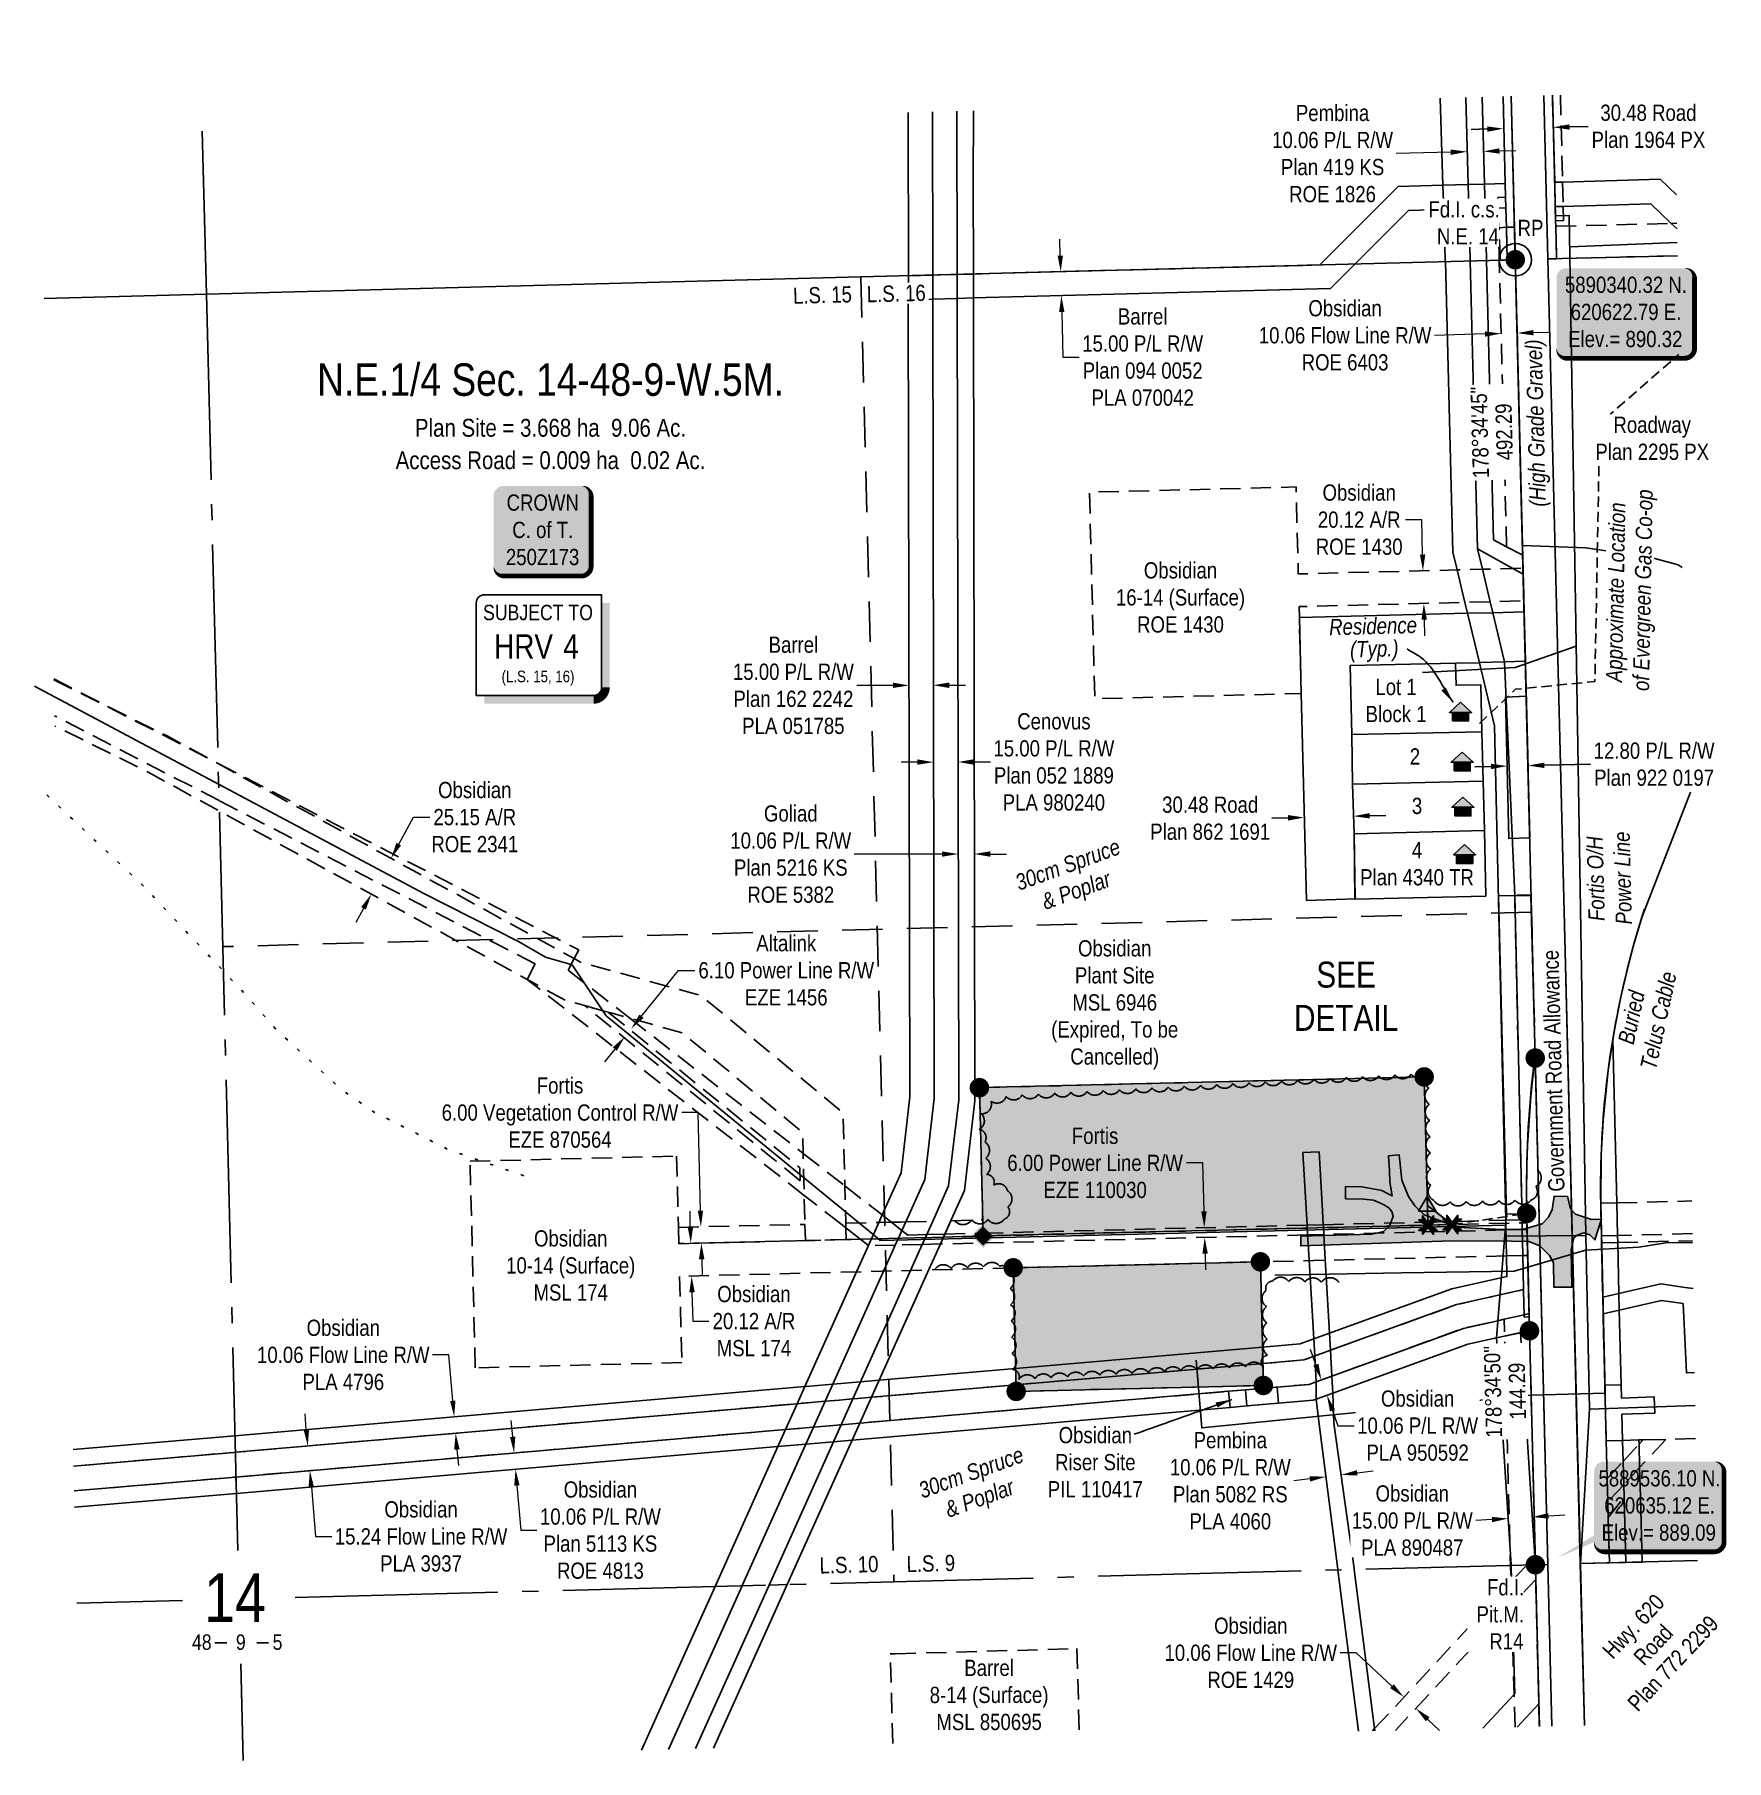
# Model space of a CAD drawing. Extents: x 615294 to 623191, y 5889240 to 5894182.
# Drawn here: x 619710 to 620753, y 5889415 to 5890479 of the extents above; entities that cross this region are included whole.
import ezdxf
from ezdxf.enums import TextEntityAlignment as Align

# ---------------------------------------------------------------- set-up
doc = ezdxf.new("R2010")
doc.units = 0
doc.header["$LTSCALE"] = 5
doc.header["$PDSIZE"] = 0.5
for name, pattern in [('0', [1, 1, 0]), ('foc-ACCESSROAD', [3.75, 2.5, -1.25]), ('foc-FLOWLINE', [3.75, 2.5, -1.25]), ('foc-LSD', [8, 5, -3]), ('foc-QUARTERLINE', [33, 25, -3, 2, -3]), ('foc-TIELINE', [1.875, 1.25, -0.625]), ('foc-WHEELTRACKS', [2, 0.4, -1.6]), ('UG_PIPE', [1.875, 1.25, -0.625])]:
    doc.linetypes.add(name, pattern=pattern)
doc.layers.get('Defpoints').update_dxf_attribs({"color": 9})
for name, color, linetype in [('10', 1, 'Continuous'), ('35', 37, 'Continuous'), ('9', 3, 'Continuous'), ('AS-OWNER', 7, 'Continuous'), ('AS-PIPE-UG', 44, 'UG_PIPE'), ('AS-POWER', 104, 'foc-POWER'), ('AS-RESIDENCE', 14, 'Continuous'), ('AS-ROADS', 254, 'Continuous'), ('AS-TELUS', 224, 'foc-TEL'), ('C-AR', 13, 'foc-ACCESSROAD'), ('C-FLOWLINE', 13, 'foc-FLOWLINE'), ('C-RW', 13, 'Continuous'), ('C-SYMBOL', 7, 'Continuous'), ('C-WS', 13, 'foc-ACCESSROAD'), ('CG-NOTES', 7, 'Continuous'), ('CTW', 7, 'Continuous'), ('DETAIL-T', 7, 'Continuous'), ('F-EZE', 190, 'foc-FLOWLINE'), ('F-RW', 190, 'Continuous'), ('F-WS', 190, 'foc-ACCESSROAD'), ('L-AREAREQUIRED', 7, 'Continuous'), ('L-AREAWORK', 5, 'Continuous'), ('L-BD', 7, 'Continuous'), ('L-MON', 1, 'Continuous'), ('L-ROAD-T', 7, 'Continuous'), ('L-SEC', 7, 'Continuous'), ('L-SECLBL', 7, 'Continuous'), ('L-SECQ', 8, 'foc-QUARTERLINE'), ('L-SECTION-LSD', 7, 'foc-LSD'), ('L-TIE', 7, 'foc-TIELINE'), ('L-TITLEDB', 4, 'Continuous'), ('L-TITLEDB-T', 4, 'Continuous'), ('P-PROPOSED', 10, 'Continuous'), ('P-PROPOSED-H', 21, 'Continuous'), ('T-BUSH', 110, '0'), ('T-BUSH-T', 110, 'Continuous'), ('T-WATER-P3', 160, 'foc-WHEELTRACKS')]:
    doc.layers.add(name, color=color, linetype=linetype)
for name, color, linetype, lineweight in [('C-AR-T', 13, 'Continuous', 9), ('C-FLOWLINE-T', 13, 'Continuous', 9), ('C-RW-T', 13, 'Continuous', 9), ('C-WS-T', 13, 'Continuous', 9), ('F-EZE-T', 190, 'Continuous', 9), ('F-RW-T', 190, 'Continuous', 9), ('F-WS-T', 190, 'Continuous', 9), ('T-TEXT', 48, 'Continuous', 18)]:
    doc.layers.add(name, color=color, linetype=linetype, lineweight=lineweight)
doc.layers.add('P-EXISTINGDISPO', color=175, linetype='Continuous', plot=False)
doc.styles.add('100L', font='ARIALN.TTF', dxfattribs={"height": 11})
doc.styles.add('175L', font='ARIALN.TTF', dxfattribs={"height": 20})
doc.styles.add('80', font='ARIALN.TTF', dxfattribs={"height": 10})
doc.styles.add('80CG', font='ARIALN.TTF', dxfattribs={"height": 10})
doc.styles.add('80L', font='ARIALN.TTF', dxfattribs={"height": 10})
doc.styles.add('80LS', font='ARIALNI.TTF', dxfattribs={"height": 10})
doc.styles.add('foc-LtypeFont', font='ARIALN.TTF', dxfattribs={"height": 7.35})
doc.styles.add('HRV', font='ARIALN.TTF', dxfattribs={"height": 3})
doc.styles.add('SIMPLEX', font='ARIALN.TTF')
doc.linetypes.add('foc-POWER', pattern='A,6,-1,["P",foc-LtypeFont,S=0.2,R=0,X=-0.625,Y=-0.75],-1.24,4', length=12.24)
doc.linetypes.add('foc-TEL', pattern='A,2,-1,["T",foc-LtypeFont,S=0.2,R=0,X=-0.425,Y=-0.75],-1.24,8', length=12.24)
doc.dimstyles.new('Compass 5 000', dxfattribs={"dimscale": 5, "dimtxt": 9, "dimasz": 2, "dimexe": 0.2, "dimexo": 0.0625, "dimgap": 0.5, "dimtad": 0, "dimtih": 1, "dimtoh": 1, "dimzin": 0, "dimdsep": 46, "dimtxsty": '80CG', "dimcen": 0.1, "dimse1": 1, "dimse2": 1, "dimclrd": 256, "dimclrt": 256, "dimaunit": 1, "dimadec": 4, "dimazin": 0, "dimtfac": 0.06, "dimtofl": 0, "dimtmove": 0, "dimatfit": 1, "dimfxl": 0.2, "dimtolj": 1, "dimtzin": 0, "dimlwd": -1, "dimarcsym": 0})

msp = doc.modelspace()

# ---------------------------------------------------------------- texts
at = {"layer": 'AS-POWER', "insert": (620680.678, 5889959.069), "char_height": 10, "width": 57.1191, "attachment_point": 5, "rotation": 91.41809, "style": '80CG'}
msp.add_mtext('\\A1;{\\fArial Narrow|b0|i1|c0|p34;Fortis O/H\\PPower Line}', dxfattribs=at)
at = {"layer": 'AS-RESIDENCE', "insert": (620507.614, 5890118.853), "char_height": 10, "attachment_point": 1, "rotation": 1.505775, "line_spacing_factor": 0.84, "style": '80L'}
msp.add_mtext_dynamic_manual_height_columns('\\pi0.32626;{\\fArial Narrow|b0|i1|c0|p34;Residence\\P\\pi12.83;(Typ.)}', width=53.94038, gutter_width=50, heights=[0], dxfattribs=at)
at = {"layer": 'AS-TELUS', "insert": (620702.498, 5889871.671), "char_height": 10, "width": 97.23506, "attachment_point": 5, "rotation": 77.770787, "style": '80CG'}
msp.add_mtext('\\A1;{\\fArial Narrow|b0|i1|c0|p34;Buried\\P Telus Cable}', dxfattribs=at)
at = {"layer": 'C-SYMBOL', "color": 3, "style": '175L'}
msp.add_text('N.E.1/4 Sec. 14-48-9-W.5M.', height=19.99285, dxfattribs=at).set_placement((620028.354, 5890250.454), align=Align.BOTTOM_CENTER)
at = {"layer": 'C-WS-T', "char_height": 10, "width": 78.99495, "attachment_point": 5, "style": '80CG'}
for s, insert in [('\\A1;Obsidian\\P16-14 (Surface)\\PROE 1430', (620416.506, 5890132.166)), ('\\A1;Obsidian\\PPlant Site\\PMSL 6946\\P(Expired, To be Cancelled)', (620375.966, 5889881.136)), ('\\A1;Obsidian\\P10-14 (Surface)\\PMSL 174', (620040.801, 5889720.478)), ('\\A1;Obsidian\\PRiser Site\\PPIL 110417', (620364.026, 5889599.255))]:
    msp.add_mtext(s, dxfattribs=dict(at, insert=insert))
at = {"layer": 'F-WS-T', "insert": (620298.57, 5889455.836), "char_height": 10, "width": 78.99495, "attachment_point": 5, "rotation": 0.068141, "style": '80CG'}
msp.add_mtext('\\A1;Barrel\\P8-14 (Surface)\\PMSL 850695', dxfattribs=at)
at = {"layer": 'L-AREAREQUIRED', "color": 5, "style": '100L'}
msp.add_text('Plan Site = 3.668 ha  9.06 Ac.', height=10.99607, dxfattribs=at).set_placement((620028.354, 5890227.962), align=Align.BOTTOM_CENTER)
at = {"layer": 'L-AREAWORK', "color": 5, "style": '100L'}
msp.add_text('Access Road = 0.009 ha  0.02 Ac.', height=10.99607, dxfattribs=at).set_placement((620028.354, 5890207.969), align=Align.BOTTOM_CENTER)
at = {"layer": 'L-ROAD-T', "style": '80L'}
msp.add_text('Government Road Allowance', height=10, rotation=91.421118, dxfattribs=at).set_placement((620646.283, 5889840.503), align=Align.MIDDLE_CENTER)
at = {"layer": 'L-SECTION-LSD', "style": '100L'}
for s, p in [('L.S. 15', (620177.888, 5890313.131)), ('L.S. 10', (620194.226, 5889530.641)), ('L.S. 9', (620247.832, 5889531.527))]:
    msp.add_text(s, height=10, rotation=1.511601, dxfattribs=at).set_placement(p)
at = {"layer": 'L-TITLEDB-T', "char_height": 10, "attachment_point": 5, "style": '80CG'}
for s, insert in [('\\A1;Lot 1 \\PBlock 1', (620549.305, 5890068.645)), ('\\A1;2', (620560.945, 5890034.222)), ('\\A1;3', (620562.223, 5890003.673)), ('\\A1;4\\PPlan 4340 TR', (620562.225, 5889968.036))]:
    msp.add_mtext(s, dxfattribs=dict(at, insert=insert))
at = {"layer": 'L-TITLEDB-T', "insert": (620707.762, 5889486.708), "char_height": 10, "attachment_point": 5, "rotation": 46.91885, "style": '80CG'}
msp.add_mtext('\\A1;Hwy. 620\\PRoad\\PPlan 772 2299', dxfattribs=at)
at = {"layer": 'T-BUSH-T', "char_height": 9.99979, "attachment_point": 1, "rotation": 20, "style": '80L'}
for insert in [(620313.252, 5889960.663), (620253.698, 5889586.058)]:
    msp.add_mtext_dynamic_manual_height_columns('\\pi0.36449;{\\fArial Narrow|b0|i1|c0|p34;30cm Spruce\\P\\pi11.64;& Poplar}', width=67.3101, gutter_width=50, heights=[0], dxfattribs=dict(at, insert=insert))
at = {"layer": 'T-TEXT', "style": '80LS'}
msp.add_text('(High Grade Gravel)', height=10, rotation=91.421118, dxfattribs=at).set_placement((620635.304, 5890239.659), align=Align.MIDDLE_CENTER)

# ---------------------------------------------------------------- blocks, each defined once
blk = doc.blocks.new('*D666')
at = {"layer": 'Defpoints', "color": 0, "transparency": 16777216}
for p in [(620630.6, 5890028.6), (620618.3, 5890002.9), (620631.1, 5890003.1)]:
    blk.add_point(p, dxfattribs=at)
at = {"layer": 'L-TITLEDB', "transparency": 16777216}
for p, q in [((620607.8, 5890028.1), (620597.8, 5890027.9)), ((620640.6, 5890028.8), (620669.2, 5890029.4))]:
    blk.add_line(p, q, dxfattribs=at)
for points in [[(620607.8, 5890029.7), (620607.8, 5890026.4), (620617.8, 5890028.3)], [(620640.6, 5890030.4), (620640.6, 5890027.1), (620630.6, 5890028.6)]]:
    blk.add_solid(points, dxfattribs=at)
at = {"layer": 'L-TITLEDB', "transparency": 16777216, "insert": (620708.3, 5890029.4), "char_height": 10, "attachment_point": 5, "style": '80CG'}
blk.add_mtext('\\A1;12.80 P/L R/W\\PPlan 922 0197', dxfattribs=at)
blk = doc.blocks.new('*D667')
at = {"layer": 'Defpoints', "color": 0, "transparency": 16777216}
for p in [(620646.2, 5890421.9), (620616, 5890400.8), (620646.7, 5890401.6)]:
    blk.add_point(p, dxfattribs=at)
at = {"layer": 'L-TITLEDB', "transparency": 16777216}
for p, q in [((620605.5, 5890420.9), (620595.5, 5890420.6)), ((620656.2, 5890422.2), (620667.7, 5890422.5))]:
    blk.add_line(p, q, dxfattribs=at)
for points in [[(620605.5, 5890422.5), (620605.6, 5890419.2), (620615.5, 5890421.1)], [(620656.1, 5890423.8), (620656.2, 5890420.5), (620646.2, 5890421.9)]]:
    blk.add_solid(points, dxfattribs=at)
at = {"layer": 'L-TITLEDB', "transparency": 16777216, "insert": (620704.8, 5890422.5), "char_height": 10, "attachment_point": 5, "style": '80CG'}
blk.add_mtext('\\A1;30.48 Road\\PPlan 1964 PX', dxfattribs=at)
blk = doc.blocks.new('L-SECLBL')
at = {"layer": '9', "color": 7}
for p, q in [((-5.1, -27.8), (-12.3, -27.8)), ((20.7, -27.8), (13.5, -27.8))]:
    blk.add_line(p, q, dxfattribs=at)
at = {"layer": '10', "color": 2, "style": 'SIMPLEX'}
blk.add_attdef('SEC', text='', height=30, dxfattribs=at).set_placement((0, 0), align=Align.MIDDLE)
at = {"layer": '10', "color": 5, "style": '80L'}
blk.add_attdef('TWP', text='', height=9.5, dxfattribs=at).set_placement((-14.4, -27.4), align=Align.MIDDLE_RIGHT)
blk.add_attdef('RGE', text='', height=9.5, dxfattribs=at).set_placement((3.6, -27.4), align=Align.MIDDLE_CENTER)
blk.add_attdef('MER', text='', height=9.5, dxfattribs=at).set_placement((23.2, -27.4), align=Align.MIDDLE_LEFT)
blk = doc.blocks.new('HRV')
blk.add_lwpolyline([(-35.1, 31.6), (37.2, 31.6), (37.2, -25.5, -0.414214), (32.2, -30.5), (-40.1, -30.5), (-40.1, 26.6, -0.414214)], format="xyb", close=True)
at = {"const_width": 5, "flags": 128}
blk.add_lwpolyline([(-35.1, -33), (32.2, -33, 0.414214), (39.7, -25.5), (39.7, 26.6)], format="xyb", dxfattribs=at)
at = {"style": '80L'}
blk.add_text('SUBJECT TO', height=9.5, dxfattribs=at).set_placement((-2, 13.1), align=Align.BOTTOM_CENTER)
blk.add_attdef('(N.W.1/4 00)', text='', height=7.12, dxfattribs=at).set_placement((-2, -24.4), align=Align.BOTTOM_CENTER)
at = {"layer": 'CTW', "color": 3, "style": 'HRV'}
blk.add_text('HRV', height=15, dxfattribs=at).set_placement((-10.9, -0.2), align=Align.MIDDLE_CENTER)
blk.add_attdef('0', text='', height=15, dxfattribs=at).set_placement((18.3, -0.2), align=Align.MIDDLE_CENTER)
blk = doc.blocks.new('*D668')
at = {"layer": 'C-AR-T', "transparency": 16777216}
for p, q in [((620114.5, 5889744.1), (620114.3, 5889754.1)), ((620115.5, 5889704), (620116, 5889686.2)), ((620116, 5889686.2), (620126, 5889686.2))]:
    blk.add_line(p, q, dxfattribs=at)
for points in [[(620116.2, 5889744.2), (620112.9, 5889744.1), (620114.8, 5889734.2)], [(620117.2, 5889704.1), (620113.9, 5889704), (620115.3, 5889714)]]:
    blk.add_solid(points, dxfattribs=at)
at = {"layer": 'Defpoints', "color": 0, "transparency": 16777216}
for p in [(620168.1, 5889735.5), (620115.3, 5889714), (620168.6, 5889715.4)]:
    blk.add_point(p, dxfattribs=at)
at = {"layer": 'C-AR-T', "transparency": 16777216, "insert": (620153.7, 5889686.2), "char_height": 10, "attachment_point": 5, "style": '80CG'}
blk.add_mtext('\\A1;Obsidian\\P20.12 A/R\\PMSL 174', dxfattribs=at)
blk = doc.blocks.new('*D669')
at = {"layer": 'C-AR-T', "transparency": 16777216}
for p, q in [((620565.1, 5890180.1), (620555.1, 5890180.1)), ((620565.7, 5890158.6), (620565.1, 5890180.1)), ((620566.7, 5890118.5), (620566.9, 5890108.5))]:
    blk.add_line(p, q, dxfattribs=at)
for points in [[(620567.3, 5890158.7), (620564, 5890158.6), (620565.9, 5890148.6)], [(620568.3, 5890118.6), (620565, 5890118.5), (620566.4, 5890128.5)]]:
    blk.add_solid(points, dxfattribs=at)
at = {"layer": 'Defpoints', "color": 0, "transparency": 16777216}
for p in [(620529.3, 5890147.7), (620565.9, 5890148.6), (620529.8, 5890127.6)]:
    blk.add_point(p, dxfattribs=at)
at = {"layer": 'C-AR-T', "transparency": 16777216, "insert": (620526.6, 5890180.1), "char_height": 10, "attachment_point": 5, "style": '80CG'}
blk.add_mtext('\\A1;Obsidian\\P20.12 A/R \\PROE 1430', dxfattribs=at)
blk = doc.blocks.new('*D670')
at = {"layer": 'C-AR-T', "transparency": 16777216}
for p, q in [((619934.9, 5889980.2), (619944, 5889996.8)), ((619944, 5889996.8), (619954, 5889996.8)), ((619913.2, 5889940.6), (619908.4, 5889931.8))]:
    blk.add_line(p, q, dxfattribs=at)
for points in [[(619933.4, 5889981), (619936.3, 5889979.4), (619930.1, 5889971.4)], [(619911.7, 5889941.4), (619914.6, 5889939.8), (619918, 5889949.4)]]:
    blk.add_solid(points, dxfattribs=at)
at = {"layer": 'Defpoints', "color": 0, "transparency": 16777216}
for p in [(619930.1, 5889971.4), (619940.5, 5889965.7), (619928.4, 5889943.6)]:
    blk.add_point(p, dxfattribs=at)
at = {"layer": 'C-AR-T', "transparency": 16777216, "insert": (619981.7, 5889996.8), "char_height": 10, "attachment_point": 5, "style": '80CG'}
blk.add_mtext('\\A1;Obsidian\\P25.15 A/R\\PROE 2341', dxfattribs=at)
blk = doc.blocks.new('*D671')
at = {"layer": 'C-FLOWLINE-T', "transparency": 16777216}
for p, q in [((619965.7, 5889665.4), (619955.7, 5889665.4)), ((619968.1, 5889637.1), (619965.7, 5889665.4)), ((619970.7, 5889607.2), (619971.6, 5889597.2))]:
    blk.add_line(p, q, dxfattribs=at)
for points in [[(619969.8, 5889637.3), (619966.5, 5889637), (619969, 5889627.2)], [(619972.4, 5889607.3), (619969, 5889607), (619969.9, 5889617.1)]]:
    blk.add_solid(points, dxfattribs=at)
at = {"layer": 'Defpoints', "color": 0, "transparency": 16777216}
for p in [(619927, 5889623.6), (619969, 5889627.2), (619927.8, 5889613.5)]:
    blk.add_point(p, dxfattribs=at)
at = {"layer": 'C-FLOWLINE-T', "transparency": 16777216, "insert": (619900.7, 5889665.4), "char_height": 10, "attachment_point": 5, "style": '80CG'}
blk.add_mtext('\\A1;Obsidian\\P10.06 Flow Line R/W\\PPLA 4796', dxfattribs=at)
blk = doc.blocks.new('*D672')
at = {"layer": 'C-FLOWLINE-T', "transparency": 16777216}
for p, q in [((619877.9, 5889619.3), (619877.1, 5889629.2)), ((619881, 5889584.1), (619883.6, 5889553.5)), ((619883.6, 5889553.5), (619893.6, 5889553.5))]:
    blk.add_line(p, q, dxfattribs=at)
for points in [[(619879.6, 5889619.4), (619876.3, 5889619.1), (619878.8, 5889609.3)], [(619882.6, 5889584.3), (619879.3, 5889584), (619880.1, 5889594.1)]]:
    blk.add_solid(points, dxfattribs=at)
at = {"layer": 'Defpoints', "color": 0, "transparency": 16777216}
for p in [(619882.8, 5889609.7), (619880.1, 5889594.1), (619884.2, 5889594.4)]:
    blk.add_point(p, dxfattribs=at)
at = {"layer": 'C-FLOWLINE-T', "transparency": 16777216, "insert": (619948.6, 5889553.5), "char_height": 10, "attachment_point": 5, "style": '80CG'}
blk.add_mtext('\\A1;Obsidian\\P15.24 Flow Line R/W\\PPLA 3937', dxfattribs=at)
blk = doc.blocks.new('*D673')
at = {"layer": 'C-FLOWLINE-T', "transparency": 16777216}
for p, q in [((620005.1, 5889614.9), (620004.2, 5889624.9)), ((620007.6, 5889585), (620010, 5889557.4)), ((620010, 5889557.4), (620020, 5889557.4))]:
    blk.add_line(p, q, dxfattribs=at)
for points in [[(620006.7, 5889615.1), (620003.4, 5889614.8), (620005.9, 5889605)], [(620009.3, 5889585.1), (620006, 5889584.8), (620006.8, 5889594.9)]]:
    blk.add_solid(points, dxfattribs=at)
at = {"layer": 'Defpoints', "color": 0, "transparency": 16777216}
for p in [(620022.4, 5889606.4), (620006.8, 5889594.9), (620023.2, 5889596.4)]:
    blk.add_point(p, dxfattribs=at)
at = {"layer": 'C-FLOWLINE-T', "transparency": 16777216, "insert": (620059.1, 5889557.4), "char_height": 10, "attachment_point": 5, "style": '80CG'}
blk.add_mtext('\\A1;Obsidian\\P10.06 P/L R/W\\PPlan 5113 KS\\PROE 4813', dxfattribs=at)
blk = doc.blocks.new('*D674')
at = {"layer": 'C-FLOWLINE-T', "transparency": 16777216}
for p, q in [((620524.8, 5889481.8), (620514.8, 5889481.8)), ((620546.8, 5889461.3), (620524.8, 5889481.8)), ((620568.8, 5889440.8), (620576.1, 5889434))]:
    blk.add_line(p, q, dxfattribs=at)
for points in [[(620547.9, 5889462.5), (620545.7, 5889460.1), (620554.1, 5889454.5)], [(620570, 5889442.1), (620567.7, 5889439.6), (620561.5, 5889447.6)]]:
    blk.add_solid(points, dxfattribs=at)
at = {"layer": 'Defpoints', "color": 0, "transparency": 16777216}
for p in [(620573.2, 5889475), (620580.6, 5889468.2), (620554.1, 5889454.5)]:
    blk.add_point(p, dxfattribs=at)
at = {"layer": 'C-FLOWLINE-T', "transparency": 16777216, "insert": (620459.8, 5889481.8), "char_height": 10, "attachment_point": 5, "style": '80CG'}
blk.add_mtext('\\A1;Obsidian\\P10.06 Flow Line R/W\\PROE 1429', dxfattribs=at)
blk = doc.blocks.new('*D675')
at = {"layer": 'C-FLOWLINE-T', "transparency": 16777216}
for p, q in [((620604.1, 5890294.6), (620572.9, 5890293.7)), ((620633.9, 5890295.4), (620643.9, 5890295.6))]:
    blk.add_line(p, q, dxfattribs=at)
for points in [[(620604, 5890296.2), (620604.1, 5890292.9), (620614.1, 5890294.8)], [(620633.9, 5890297), (620634, 5890293.7), (620623.9, 5890295.1)]]:
    blk.add_solid(points, dxfattribs=at)
at = {"layer": 'Defpoints', "color": 0, "transparency": 16777216}
for p in [(620623.8, 5890299), (620614, 5890298.7), (620623.9, 5890295.1)]:
    blk.add_point(p, dxfattribs=at)
at = {"layer": 'C-FLOWLINE-T', "transparency": 16777216, "insert": (620517.9, 5890293.7), "char_height": 10, "attachment_point": 5, "style": '80CG'}
blk.add_mtext('\\A1;Obsidian\\P10.06 Flow Line R/W\\PROE 6403', dxfattribs=at)
blk = doc.blocks.new('*D676')
at = {"layer": 'C-RW-T', "transparency": 16777216}
for p, q in [((620643.2, 5889566.2), (620653.2, 5889566.8)), ((620608.4, 5889563.9), (620598.4, 5889563.3))]:
    blk.add_line(p, q, dxfattribs=at)
for points in [[(620608.3, 5889565.6), (620608.5, 5889562.3), (620618.4, 5889564.6)], [(620643.1, 5889567.9), (620643.3, 5889564.5), (620633.2, 5889565.5)]]:
    blk.add_solid(points, dxfattribs=at)
at = {"layer": 'Defpoints', "color": 0, "transparency": 16777216}
for p in [(620614.3, 5889627.4), (620629.2, 5889628.4), (620618.4, 5889564.6)]:
    blk.add_point(p, dxfattribs=at)
at = {"layer": 'C-RW-T', "transparency": 16777216, "insert": (620559.3, 5889563.3), "char_height": 10, "attachment_point": 5, "style": '80CG', "bg_fill": 3, "box_fill_scale": 1.1, "bg_fill_color": 256, "bg_fill_true_color": 13158600, "bg_fill_transparency": 0}
blk.add_mtext('\\A1;Obsidian\\P15.00 P/L R/W\\PPLA 890487', dxfattribs=at)
blk = doc.blocks.new('*D677')
at = {"layer": 'C-RW-T', "transparency": 16777216}
for p, q in [((620499.9, 5889659.4), (620496.5, 5889668.8)), ((620510.1, 5889631.2), (620513.5, 5889621.8)), ((620513.5, 5889621.8), (620523.5, 5889621.8))]:
    blk.add_line(p, q, dxfattribs=at)
for points in [[(620501.5, 5889660), (620498.3, 5889658.8), (620503.3, 5889650)], [(620511.7, 5889631.7), (620508.6, 5889630.6), (620506.7, 5889640.6)]]:
    blk.add_solid(points, dxfattribs=at)
at = {"layer": 'Defpoints', "color": 0, "transparency": 16777216}
for p in [(620539.5, 5889663.1), (620542.9, 5889653.7), (620506.7, 5889640.6)]:
    blk.add_point(p, dxfattribs=at)
at = {"layer": 'C-RW-T', "transparency": 16777216, "insert": (620562.6, 5889621.8), "char_height": 10, "attachment_point": 5, "style": '80CG', "bg_fill": 3, "box_fill_scale": 1.1, "bg_fill_color": 256, "bg_fill_true_color": 13158600, "bg_fill_transparency": 0}
blk.add_mtext('\\A1;Obsidian\\P10.06 P/L R/W\\PPLA 950592', dxfattribs=at)
blk = doc.blocks.new('*D678')
at = {"layer": 'Defpoints', "color": 0, "transparency": 16777216}
for p in [(620074.2, 5889861.6), (620081.6, 5889855.7), (620085.4, 5889860.4)]:
    blk.add_point(p, dxfattribs=at)
at = {"layer": 'F-EZE-T', "transparency": 16777216}
for p, q in [((620084.4, 5889874.1), (620107.3, 5889902.4)), ((620107.3, 5889902.4), (620117.3, 5889902.4)), ((620067.9, 5889853.9), (620061.7, 5889846.1))]:
    blk.add_line(p, q, dxfattribs=at)
for points in [[(620083.1, 5889875.2), (620085.7, 5889873.1), (620078.1, 5889866.4)], [(620066.7, 5889854.9), (620069.2, 5889852.8), (620074.2, 5889861.6)]]:
    blk.add_solid(points, dxfattribs=at)
at = {"layer": 'F-EZE-T', "transparency": 16777216, "insert": (620173.6, 5889902.4), "char_height": 10, "attachment_point": 5, "style": '80CG'}
blk.add_mtext('\\A1;Altalink\\P6.10 Power Line R/W\\PEZE 1456', dxfattribs=at)
blk = doc.blocks.new('*D679')
at = {"layer": 'Defpoints', "color": 0, "transparency": 16777216}
for p in [(620418, 5889743.5), (620418.1, 5889737.5), (620431.2, 5889743.8)]:
    blk.add_point(p, dxfattribs=at)
at = {"layer": 'F-EZE-T', "transparency": 16777216}
for p, q in [((620430.2, 5889783.7), (620420.2, 5889783.7)), ((620431, 5889753.8), (620430.2, 5889783.7)), ((620431.6, 5889727.8), (620431.9, 5889717.8))]:
    blk.add_line(p, q, dxfattribs=at)
for points in [[(620432.6, 5889753.9), (620429.3, 5889753.8), (620431.2, 5889743.8)], [(620433.3, 5889727.9), (620430, 5889727.8), (620431.4, 5889737.8)]]:
    blk.add_solid(points, dxfattribs=at)
at = {"layer": 'F-EZE-T', "transparency": 16777216, "insert": (620363.9, 5889783.7), "char_height": 10, "attachment_point": 5, "style": '80CG'}
blk.add_mtext('\\A1;Fortis\\P6.00 Power Line R/W\\PEZE 110030', dxfattribs=at)
blk = doc.blocks.new('*D680')
at = {"layer": 'Defpoints', "color": 0, "transparency": 16777216}
for p in [(620121, 5889744.3), (620149.2, 5889745), (620149.4, 5889735)]:
    blk.add_point(p, dxfattribs=at)
at = {"layer": 'F-EZE-T', "transparency": 16777216}
for p, q in [((620119.3, 5889814.7), (620109.3, 5889814.7)), ((620120.8, 5889754.3), (620119.3, 5889814.7)), ((620121.5, 5889724.3), (620121.7, 5889714.3))]:
    blk.add_line(p, q, dxfattribs=at)
for points in [[(620122.4, 5889754.4), (620119.1, 5889754.3), (620121, 5889744.3)], [(620123.2, 5889724.4), (620119.8, 5889724.3), (620121.3, 5889734.3)]]:
    blk.add_solid(points, dxfattribs=at)
at = {"layer": 'F-EZE-T', "transparency": 16777216, "insert": (620034.2, 5889814.7), "char_height": 10, "attachment_point": 5, "style": '80CG'}
blk.add_mtext('\\A1;Fortis\\P6.00 Vegetation Control R/W\\PEZE 870564', dxfattribs=at)
blk = doc.blocks.new('*D681')
at = {"layer": 'Defpoints', "color": 0, "transparency": 16777216}
for p in [(620506.1, 5889590.3), (620507, 5889583.8), (620516.3, 5889585)]:
    blk.add_point(p, dxfattribs=at)
at = {"layer": 'F-RW-T', "transparency": 16777216}
for p, q in [((620496.2, 5889589), (620486.3, 5889587.8)), ((620525.4, 5889592.7), (620535.3, 5889594))]:
    blk.add_line(p, q, dxfattribs=at)
for points in [[(620496, 5889590.7), (620496.4, 5889587.4), (620506.1, 5889590.3)], [(620525.2, 5889594.4), (620525.6, 5889591.1), (620515.5, 5889591.5)]]:
    blk.add_solid(points, dxfattribs=at)
at = {"layer": 'F-RW-T', "transparency": 16777216, "insert": (620447.2, 5889587.8), "char_height": 10, "attachment_point": 5, "style": '80CG'}
blk.add_mtext('\\A1;Pembina\\P10.06 P/L R/W\\PPlan 5082 RS\\PPLA 4060', dxfattribs=at)
blk = doc.blocks.new('*D682')
at = {"layer": 'Defpoints', "color": 0, "transparency": 16777216}
for p in [(620279, 5890242), (620288.9, 5890242), (620289.4, 5889974.1)]:
    blk.add_point(p, dxfattribs=at)
at = {"layer": 'F-RW-T', "transparency": 16777216}
for p, q in [((620269.5, 5889974.1), (620215.5, 5889974)), ((620299.4, 5889974.1), (620309.4, 5889974.1))]:
    blk.add_line(p, q, dxfattribs=at)
for points in [[(620269.5, 5889975.7), (620269.5, 5889972.4), (620279.5, 5889974.1)], [(620299.4, 5889975.8), (620299.4, 5889972.4), (620289.4, 5889974.1)]]:
    blk.add_solid(points, dxfattribs=at)
at = {"layer": 'F-RW-T', "transparency": 16777216, "insert": (620176.4, 5889974), "char_height": 10, "attachment_point": 5, "style": '80CG'}
blk.add_mtext('\\A1;Goliad\\P10.06 P/L R/W\\PPlan 5216 KS\\PROE 5382', dxfattribs=at)
blk = doc.blocks.new('*D683')
at = {"layer": 'Defpoints', "color": 0, "transparency": 16777216}
for p in [(620490.4, 5890336.8), (620490.8, 5890322.1), (620343.1, 5890318.2)]:
    blk.add_point(p, dxfattribs=at)
at = {"layer": 'F-RW-T', "transparency": 16777216}
for p, q in [((620342.4, 5890342.9), (620342.2, 5890352.9)), ((620343.4, 5890308.2), (620344.1, 5890280.3)), ((620344.1, 5890280.3), (620354.1, 5890280.3))]:
    blk.add_line(p, q, dxfattribs=at)
for points in [[(620344.1, 5890342.9), (620340.8, 5890342.9), (620342.7, 5890332.9)], [(620345, 5890308.2), (620341.7, 5890308.1), (620343.1, 5890318.2)]]:
    blk.add_solid(points, dxfattribs=at)
at = {"layer": 'F-RW-T', "transparency": 16777216, "insert": (620393.2, 5890280.3), "char_height": 10, "attachment_point": 5, "style": '80CG'}
blk.add_mtext('\\A1;Barrel\\P15.00 P/L R/W\\PPlan 094 0052\\PPLA 070042', dxfattribs=at)
blk = doc.blocks.new('*D684')
at = {"layer": 'Defpoints', "color": 0, "transparency": 16777216}
for p in [(620249.3, 5890078), (620249.4, 5890040.3), (620264.2, 5890040.3)]:
    blk.add_point(p, dxfattribs=at)
at = {"layer": 'F-RW-T', "transparency": 16777216}
for p, q in [((620239.3, 5890078), (620217, 5890078)), ((620274.1, 5890078.1), (620284.1, 5890078.1))]:
    blk.add_line(p, q, dxfattribs=at)
for points in [[(620239.3, 5890079.7), (620239.3, 5890076.4), (620249.3, 5890078)], [(620274.1, 5890079.8), (620274.1, 5890076.4), (620264.1, 5890078.1)]]:
    blk.add_solid(points, dxfattribs=at)
at = {"layer": 'F-RW-T', "transparency": 16777216, "insert": (620178, 5890078), "char_height": 10, "attachment_point": 5, "style": '80CG'}
blk.add_mtext('\\A1;Barrel\\P15.00 P/L R/W\\PPlan 162 2242\\PPLA 051785', dxfattribs=at)
blk = doc.blocks.new('*D685')
at = {"layer": 'Defpoints', "color": 0, "transparency": 16777216}
for p in [(620593, 5890406.9), (620593.1, 5890402), (620603.2, 5890402.2)]:
    blk.add_point(p, dxfattribs=at)
at = {"layer": 'F-RW-T', "transparency": 16777216}
for p, q in [((620583, 5890406.6), (620549.3, 5890405.7)), ((620613.1, 5890407.4), (620623.1, 5890407.6))]:
    blk.add_line(p, q, dxfattribs=at)
for points in [[(620582.9, 5890408.3), (620583, 5890404.9), (620593, 5890406.9)], [(620613, 5890409), (620613.1, 5890405.7), (620603.1, 5890407.1)]]:
    blk.add_solid(points, dxfattribs=at)
at = {"layer": 'F-RW-T', "transparency": 16777216, "insert": (620510.2, 5890405.7), "char_height": 10, "attachment_point": 5, "style": '80CG'}
blk.add_mtext('\\A1;Pembina\\P10.06 P/L R/W\\PPlan 419 KS\\PROE 1826', dxfattribs=at)
blk = doc.blocks.new('*D686')
at = {"layer": 'Defpoints', "color": 0, "transparency": 16777216}
for p in [(620279.4, 5890030.8), (620264.5, 5889989.4), (620279.5, 5889989.4)]:
    blk.add_point(p, dxfattribs=at)
at = {"layer": 'F-RW-T', "transparency": 16777216}
for p, q in [((620254.4, 5890030.7), (620244.4, 5890030.7)), ((620289.4, 5890030.8), (620299.4, 5890030.8))]:
    blk.add_line(p, q, dxfattribs=at)
for points in [[(620254.4, 5890032.4), (620254.4, 5890029.1), (620264.4, 5890030.7)], [(620289.4, 5890032.5), (620289.4, 5890029.1), (620279.4, 5890030.8)]]:
    blk.add_solid(points, dxfattribs=at)
at = {"layer": 'F-RW-T', "transparency": 16777216, "insert": (620338.5, 5890030.8), "char_height": 10, "attachment_point": 5, "style": '80CG'}
blk.add_mtext('\\A1;Cenovus\\P15.00 P/L R/W\\PPlan 052 1889\\PPLA 980240', dxfattribs=at)
blk = doc.blocks.new('*D687')
at = {"layer": 'Defpoints', "color": 0, "transparency": 16777216}
for p in [(620492.7, 5889996.6), (620492.7, 5889996.4), (620523.1, 5889997.2)]:
    blk.add_point(p, dxfattribs=at)
at = {"layer": 'L-TITLEDB-T', "transparency": 16777216}
for p, q in [((620482.7, 5889996.4), (620472.7, 5889996.1)), ((620533.1, 5889997.7), (620543.1, 5889997.9))]:
    blk.add_line(p, q, dxfattribs=at)
for points in [[(620482.7, 5889998.1), (620482.8, 5889994.7), (620492.7, 5889996.6)], [(620533, 5889999.3), (620533.1, 5889996), (620523.1, 5889997.4)]]:
    blk.add_solid(points, dxfattribs=at)
at = {"layer": 'L-TITLEDB-T', "transparency": 16777216, "insert": (620434.8, 5889996.1), "char_height": 10, "attachment_point": 5, "style": '80CG'}
blk.add_mtext('\\A1;30.48 Road\\PPlan 862 1691', dxfattribs=at)
blk = doc.blocks.new('*U663')
h = blk.add_hatch(color=255)
edge = h.paths.add_edge_path()
edge.add_line((-24, -28.5), (24, -28.5))
edge.add_arc((24, -22.5), 6, 270, 360)
edge.add_line((30, -22.5), (30, 21))
edge.add_arc((24, 21), 6, 0, 90)
edge.add_line((24, 27), (-24, 27))
edge.add_arc((-24, 21), 6, 90, 180)
edge.add_line((-30, 21), (-30, -22.5))
edge.add_arc((-24, -22.5), 6, 180, 270)
at = {"color": 14, "flags": 128}
blk.add_lwpolyline([(-24, -28.5, 3, 3, 0), (24, -28.5, 3, 3, 0.414214), (30, -22.5, 3, 3, 0), (30, 21, 3, 0, 0.414214), (24, 27, 0, 0, 0), (-24, 27, 0, 0, 0.414214), (-30, 21, 0, 0, 0), (-30, -22.5, 0, 3, 0.414214)], format="xyseb", close=True, dxfattribs=at)
at = {"color": 14, "style": '80'}
blk.add_attdef('ENTER_TEXT_001', (-26.8, -4.9), '', height=10, dxfattribs=at)
blk = doc.blocks.new('fdia')
at = {"color": 255, "const_width": 1}
blk.add_lwpolyline([(-0.5, 0, 1), (0.5, 0, 1)], format="xyb", close=True, dxfattribs=at)
blk = doc.blocks.new('Fdiaa')
blk.add_blockref('fdia', (0, 0))
blk = doc.blocks.new('fdib')
at = {"color": 1, "const_width": 1.6}
blk.add_lwpolyline([(-0.4, 0, 1), (0.4, 0, 1)], format="xyb", close=True, dxfattribs=at)
at = {"color": 1}
blk.add_circle((0, 0), 0.8, dxfattribs=at)
blk = doc.blocks.new('Fdibb')
blk.add_blockref('fdib', (0, 0))
blk = doc.blocks.new('fdicc')
for name in ['Fdibb', 'Fdiaa']:
    blk.add_blockref(name, (0, 0))
blk = doc.blocks.new('FDI')
blk.add_blockref('fdicc', (0, 0))
blk = doc.blocks.new('TEMP')
h = blk.add_hatch(color=255)
h.dxf.hatch_style = 1
h.paths.add_polyline_path([(0, 0.25), (-0.67, 1.15), (-0.67, 0.67), (-1.15, 0.67), (-0.25, 0), (-1.15, -0.67), (-0.67, -0.67), (-0.67, -1.15), (0, -0.25), (0.67, -1.15), (0.67, -0.67), (1.15, -0.67), (0.25, 0), (1.15, 0.67), (0.67, 0.67), (0.67, 1.15)])
h.paths.add_polyline_path([(0.57, 0.85), (0.57, 0.57), (0.85, 0.57), (0.08, 0), (0.85, -0.57), (0.57, -0.57), (0.57, -0.85), (0, -0.08), (-0.57, -0.85), (-0.57, -0.57), (-0.85, -0.57), (-0.08, 0), (-0.85, 0.57), (-0.57, 0.57), (-0.57, 0.85), (0, 0.08)], flags=16)
h = blk.add_hatch(color=1)
h.dxf.hatch_style = 1
h.paths.add_polyline_path([(0, 0.08), (-0.57, 0.85), (-0.57, 0.57), (-0.85, 0.57), (-0.08, 0), (-0.85, -0.57), (-0.57, -0.57), (-0.57, -0.85), (0, -0.08), (0.57, -0.85), (0.57, -0.57), (0.85, -0.57), (0.08, 0), (0.85, 0.57), (0.57, 0.57), (0.57, 0.85)])
at = {"color": 1}
for p, q in [((-0.08, 0), (0.08, 0)), ((0, 0.08), (0, -0.08))]:
    blk.add_line(p, q, dxfattribs=at)
at = {"color": 255, "flags": 128}
blk.add_lwpolyline([(-0.25, 0), (-1.15, 0.67), (-0.67, 0.67), (-0.67, 1.15), (0, 0.25), (0.67, 1.15), (0.67, 0.67), (1.15, 0.67), (0.25, 0), (1.15, -0.67), (0.67, -0.67), (0.67, -1.15), (0, -0.25), (-0.67, -1.15), (-0.67, -0.67), (-1.15, -0.67)], close=True, dxfattribs=at)
at = {"color": 1, "flags": 128}
blk.add_lwpolyline([(-0.08, 0), (-0.85, 0.57), (-0.57, 0.57), (-0.57, 0.85), (0, 0.08), (0.57, 0.85), (0.57, 0.57), (0.85, 0.57), (0.08, 0), (0.85, -0.57), (0.57, -0.57), (0.57, -0.85), (0, -0.08), (-0.57, -0.85), (-0.57, -0.57), (-0.85, -0.57)], close=True, dxfattribs=at)
blk = doc.blocks.new('res_occ')
for points in [[(0.1, 0.89), (-1.26, -0.37), (1.46, -0.37)], [(-0.9, -1.43), (1.1, -1.43), (1.1, -0.37), (-0.9, -0.37)]]:
    blk.add_hatch(color=14).paths.add_polyline_path(points)
at = {"color": 14}
for points in [[(0.1, 0.89), (-1.26, -0.37), (1.46, -0.37)], [(-0.9, -1.43), (1.1, -1.43), (1.1, -0.37), (-0.9, -0.37)]]:
    blk.add_lwpolyline(points, close=True, dxfattribs=at)
blk = doc.blocks.new('*U696')
h = blk.add_hatch(color=254)
edge = h.paths.add_edge_path()
edge.add_line((-36.5, -28.5), (36.5, -28.5))
edge.add_arc((36.5, -22.5), 6, 270, 360)
edge.add_line((42.5, -22.5), (42.5, 21))
edge.add_arc((36.5, 21), 6, 0, 90)
edge.add_line((36.5, 27), (-36.5, 27))
edge.add_arc((-36.5, 21), 6, 90, 180)
edge.add_line((-42.5, 21), (-42.5, -22.5))
edge.add_arc((-36.5, -22.5), 6, 180, 270)
at = {"color": 1, "flags": 128}
blk.add_lwpolyline([(-36.5, -28.5, 3, 3, 0), (36.5, -28.5, 3, 3, 0.414214), (42.5, -22.5, 3, 3, 0), (42.5, 21, 3, 0, 0.414214), (36.5, 27, 0, 0, 0), (-36.5, 27, 0, 0, 0.414214), (-42.5, 21, 0, 0, 0), (-42.5, -22.5, 0, 3, 0.414214)], format="xyseb", close=True, dxfattribs=at)
blk.add_lwpolyline([(-27.7, -11.6, 0, 10, 0), (0, 0, 5, 5, 0)], format="xyseb", dxfattribs=at)
at = {"color": 1, "style": '80'}
blk.add_attdef('ENTER_TEXT_001', (-36, -5), '', height=10, dxfattribs=at)
blk = doc.blocks.new('*U697')
at = {"layer": '35', "color": 3}
blk.add_circle((0, 0), 10, dxfattribs=at)
at = {"layer": '35', "color": 3, "style": '80'}
blk.add_attdef('RP_001', (1.4, 14.6), '', height=10, dxfattribs=at)
blk = doc.blocks.new('*U698')
h = blk.add_hatch(color=254)
edge = h.paths.add_edge_path()
edge.add_line((-34, -28.5), (34, -28.5))
edge.add_arc((34, -22.5), 6, 270, 360)
edge.add_line((40, -22.5), (40, 21))
edge.add_arc((34, 21), 6, 0, 90)
edge.add_line((34, 27), (-34, 27))
edge.add_arc((-34, 21), 6, 90, 180)
edge.add_line((-40, 21), (-40, -22.5))
edge.add_arc((-34, -22.5), 6, 180, 270)
at = {"color": 1, "flags": 128}
blk.add_lwpolyline([(-34, -28.5, 3, 3, 0), (34, -28.5, 3, 3, 0.414214), (40, -22.5, 3, 3, 0), (40, 21, 3, 0, 0.414214), (34, 27, 0, 0, 0), (-34, 27, 0, 0, 0.414214), (-40, 21, 0, 0, 0), (-40, -22.5, 0, 3, 0.414214)], format="xyseb", close=True, dxfattribs=at)
blk.add_lwpolyline([(-62.7, -32.2, 0, 10, 0), (0, 0, 5, 5, 0)], format="xyseb", dxfattribs=at)
at = {"color": 1, "style": '80'}
blk.add_attdef('ENTER_TEXT_001', (-36, -5), '', height=10, dxfattribs=at)
blk = doc.blocks.new('SMONA')
blk.add_hatch(color=255).paths.add_polyline_path([(0, -1.49), (1.49, 0), (0, 1.49), (-1.49, 0)])
blk = doc.blocks.new('SMONAA')
blk.add_blockref('SMONA', (0, 0))
blk = doc.blocks.new('SMONB')
at = {"color": 1}
blk.add_solid([(0, 1.2), (1.2, 0), (-1.2, 0), (0, -1.2)], dxfattribs=at)
blk = doc.blocks.new('SMONBB')
blk.add_blockref('SMONB', (0, 0))
blk = doc.blocks.new('SMONCC')
for name in ['SMONAA', 'SMONBB']:
    blk.add_blockref(name, (0, 0))
blk = doc.blocks.new('FDIBAR')
blk.add_blockref('SMONCC', (0, 0))
blk = doc.blocks.new('TRIA')
blk.add_hatch(color=255).paths.add_polyline_path([(-0.04, 1.52), (-1.47, -0.87), (1.39, -0.87)])
blk = doc.blocks.new('TRIAA')
blk.add_blockref('TRIA', (0, 0))
blk = doc.blocks.new('TRIB')
at = {"color": 1}
blk.add_lwpolyline([(-1.12, -0.67), (-0.04, 1.13), (1.04, -0.67)], close=True, dxfattribs=at)
blk = doc.blocks.new('TRIBB')
blk.add_blockref('TRIB', (0, 0))
blk = doc.blocks.new('TRICC')
for name in ['TRIAA', 'TRIBB']:
    blk.add_blockref(name, (0, 0))
blk = doc.blocks.new('plspike')
blk.add_blockref('TRICC', (0, 0))

# ---------------------------------------------------------------- dimensions: what is measured, and where the dimension line sits
at = {"layer": 'C-AR-T'}
for base, p1, p2, angle, text, picture, middle in [((620565.913, 5890148.648), (620529.779, 5890127.595), (620529.27, 5890147.72), 91.450382, 'Obsidian\\P20.12 A/R \\PROE 1430', '*D669', (620526.593, 5890180.122)), ((619930.071, 5889971.444), (619928.411, 5889943.638), (619940.513, 5889965.722), 61.278282, 'Obsidian\\P25.15 A/R\\PROE 2341', '*D670', (619981.696, 5889996.773)), ((620115.284, 5889714.026), (620168.09, 5889735.495), (620168.597, 5889715.368), 271.442109, 'Obsidian\\P20.12 A/R\\PMSL 174', '*D668', (620153.72, 5889686.194))]:
    dim = msp.add_linear_dim(base=base, p1=p1, p2=p2, angle=angle, text=text, dimstyle='Compass 5 000', dxfattribs=at)
    dim.commit()
    dim.dimension.update_dxf_attribs({"geometry": picture, "text_midpoint": middle, "dimtype": 161})
at = {"layer": 'C-FLOWLINE-T', "color": 57}
dim = msp.add_linear_dim(base=(619968.998, 5889627.181), p1=(619927.82, 5889613.54), p2=(619926.962, 5889623.59), angle=94.883021, text='Obsidian\\P10.06 Flow Line R/W\\PPLA 4796', dimstyle='Compass 5 000', dxfattribs=at)
dim.commit()
dim.dimension.update_dxf_attribs({"geometry": '*D671', "text_midpoint": (619900.733, 5889665.404), "dimtype": 161})
at = {"layer": 'C-FLOWLINE-T'}
for base, p1, p2, angle, text, picture, middle in [((619880.113, 5889594.088), (619882.84, 5889609.652), (619884.152, 5889594.436), 274.927285, 'Obsidian\\P15.24 Flow Line R/W\\PPLA 3937', '*D672', (619948.609, 5889553.539)), ((620006.787, 5889594.946), (620022.362, 5889606.406), (620023.229, 5889596.365), 274.933107, 'Obsidian\\P10.06 P/L R/W\\PPlan 5113 KS\\PROE 4813', '*D673', (620059.115, 5889557.384)), ((620554.123, 5889454.5), (620580.58, 5889468.179), (620573.207, 5889475.032), 137.093612, 'Obsidian\\P10.06 Flow Line R/W\\PROE 1429', '*D674', (620459.798, 5889481.756))]:
    dim = msp.add_linear_dim(base=base, p1=p1, p2=p2, angle=angle, text=text, dimstyle='Compass 5 000', dxfattribs=at)
    dim.commit()
    dim.dimension.update_dxf_attribs({"geometry": picture, "text_midpoint": middle, "dimtype": 161})
at = {"layer": 'F-EZE-T'}
for base, p1, p2, angle, text, picture, middle in [((620074.244, 5889861.631), (620085.411, 5889860.441), (620081.568, 5889855.698), 230.985623, 'Altalink\\P6.10 Power Line R/W\\PEZE 1456', '*D678', (620173.647, 5889902.41)), ((620121.016, 5889744.34), (620149.409, 5889735.013), (620149.168, 5889745.017), 91.376304, 'Fortis\\P6.00 Vegetation Control R/W\\PEZE 870564', '*D680', (620034.169, 5889814.678)), ((620431.219, 5889743.812), (620418.117, 5889737.484), (620417.968, 5889743.483), 91.422177, 'Fortis\\P6.00 Power Line R/W\\PEZE 110030', '*D679', (620363.864, 5889783.715))]:
    dim = msp.add_linear_dim(base=base, p1=p1, p2=p2, angle=angle, text=text, dimstyle='Compass 5 000', dxfattribs=at)
    dim.commit()
    dim.dimension.update_dxf_attribs({"geometry": picture, "text_midpoint": middle, "dimtype": 161})
at = {"layer": 'F-RW-T'}
for base, p1, p2, angle, text, picture, middle in [((620592.983, 5890406.854), (620603.187, 5890402.218), (620593.107, 5890401.962), 181.451199, 'Pembina\\P10.06 P/L R/W\\PPlan 419 KS\\PROE 1826', '*D685', (620510.194, 5890405.747)), ((620343.088, 5890318.185), (620490.389, 5890336.828), (620490.779, 5890322.106), 271.521059, 'Barrel\\P15.00 P/L R/W\\PPlan 094 0052\\PPLA 070042', '*D683', (620393.18, 5890280.297)), ((620289.373, 5889974.083), (620279.042, 5890241.97), (620288.93, 5890241.987), 0.094863, 'Goliad\\P10.06 P/L R/W\\PPlan 5216 KS\\PROE 5382', '*D682', (620176.436, 5889973.961)), ((620249.28, 5890078.043), (620264.209, 5890040.319), (620249.359, 5890040.288), 180.120395, 'Barrel\\P15.00 P/L R/W\\PPlan 162 2242\\PPLA 051785', '*D684', (620177.959, 5890077.976)), ((620279.439, 5890030.769), (620264.51, 5889989.368), (620279.517, 5889989.396), 0.107592, 'Cenovus\\P15.00 P/L R/W\\PPlan 052 1889\\PPLA 980240', '*D686', (620338.525, 5890030.807))]:
    dim = msp.add_linear_dim(base=base, p1=p1, p2=p2, angle=angle, text=text, dimstyle='Compass 5 000', dxfattribs=at)
    dim.commit()
    dim.dimension.update_dxf_attribs({"geometry": picture, "text_midpoint": middle, "dimtype": 161})
at = {"layer": 'L-TITLEDB'}
for base, p1, p2, angle, text, picture, middle in [((620646.159, 5890421.924), (620616.05, 5890400.773), (620646.683, 5890401.562), 1.476265, '30.48 Road\\PPlan 1964 PX', '*D667', (620704.801, 5890422.481)), ((620630.598, 5890028.55), (620618.327, 5890002.858), (620631.134, 5890003.128), 1.206874, '12.80 P/L R/W\\PPlan 922 0197', '*D666', (620708.278, 5890029.363))]:
    dim = msp.add_linear_dim(base=base, p1=p1, p2=p2, angle=angle, text=text, dimstyle='Compass 5 000', dxfattribs=at)
    dim.commit()
    dim.dimension.update_dxf_attribs({"geometry": picture, "text_midpoint": middle, "dimtype": 161})
at = {"layer": 'L-TITLEDB-T'}
dim = msp.add_aligned_dim(p1=(620523.07, 5889997.156), p2=(620492.739, 5889996.387), distance=-0.259, text='30.48 Road\\PPlan 862 1691', dimstyle='Compass 5 000', dxfattribs=at)
dim.commit()
dim.dimension.update_dxf_attribs({"geometry": '*D687', "text_midpoint": (620434.792, 5889996.14)})

# ---------------------------------------------------------------- hatches: boundary and pattern name
at = {"layer": 'AS-ROADS'}
h = msp.add_hatch(color=256, dxfattribs=at)
h.dxf.hatch_style = 1
h.paths.add_polyline_path([(620654.893, 5889763.33), (620646.674, 5889763.059), (620645.405, 5889755.015), (620643.146, 5889750.231), (620639.263, 5889746.26), (620627.16, 5889742.649), (620614.425, 5889742.649), (620587.12, 5889744.099), (620566.708, 5889751.681), (620560.914, 5889757.215), (620557.03, 5889762.991), (620552.875, 5889773.191), (620551.249, 5889788.627), (620544.629, 5889787.997), (620545.352, 5889778.971), (620545.536, 5889771.897), (620546.891, 5889763.412), (620544.452, 5889764.766), (620540.478, 5889766.752), (620536.143, 5889767.564), (620528.285, 5889768.918), (620518.078, 5889769.099), (620518.259, 5889761.697), (620529.549, 5889761.426), (620535.33, 5889760.704), (620539.665, 5889758.989), (620542.284, 5889757.635), (620544.813, 5889756.101), (620546.8, 5889753.844), (620547.613, 5889750.775), (620545.171, 5889744.97), (620541.648, 5889741.449), (620534.332, 5889739.825), (620490.708, 5889738.651), (620490.617, 5889732.603), (620583.787, 5889735.672), (620620.405, 5889735.572), (620631.153, 5889735.392), (620637.927, 5889732.594), (620643.798, 5889726.726), (620646.327, 5889722.213), (620646.507, 5889707.229), (620657.617, 5889707.139), (620657.166, 5889730.103), (620658.25, 5889734.887), (620658.882, 5889737.595), (620660.869, 5889739.219), (620665.024, 5889740.573), (620668.727, 5889739.4), (620671.708, 5889736.331), (620675.953, 5889748.968), (620669.63, 5889748.787), (620659.951, 5889752.137), (620656.79, 5889755.477)])
at = {"layer": 'P-PROPOSED-H'}
h = msp.add_hatch(color=256, dxfattribs=at)
h.dxf.hatch_style = 1
h.paths.add_polyline_path([(620292.627, 5889830.106), (620566.629, 5889836.779), (620568.674, 5889757.394), (620568.983, 5889745.401), (620294.912, 5889738.757)])
h.paths.add_polyline_path([(620313.427, 5889719.087), (620465.728, 5889722.78), (620467.566, 5889646.629), (620315.265, 5889642.936)])
h = msp.add_hatch(color=256, dxfattribs=at)
h.dxf.hatch_style = 1
h.paths.add_polyline_path([(620568.674, 5889757.394), (620583.971, 5889745.767), (620568.983, 5889745.401)])

# ---------------------------------------------------------------- linework, layer by layer
at = {"layer": 'AS-PIPE-UG', "flags": 128}
msp.add_lwpolyline([(620600.653, 5890054.439), (620622.915, 5890075.579), (620671.812, 5890080.459), (620674.777, 5890239.406), (620723.626, 5890281.927)], dxfattribs=at)
at = {"layer": 'AS-POWER', "flags": 128}
for points in [[(620666.14, 5889738.924), (620656.044, 5890367.666), (620647.561, 5890367.45), (620645.649, 5890441.707)], [(620656.355, 5890348.35), (620722.574, 5890350.86)], [(620565.665, 5890086.012), (620622.692, 5890089.051), (620660.307, 5890102.172)], [(619710.454, 5890077.63), (619950.377, 5889949.716), (620008.593, 5889920.258), (620025.343, 5889910.591), (620041.672, 5889905.761), (620062.661, 5889874.475), (620227.028, 5889739.825), (620231.384, 5889736.003), (620616.723, 5889745.429), (620617.238, 5889738.521), (620666.14, 5889738.924)], [(620665.387, 5889437.103), (620662.843, 5889536.681), (620668.592, 5889632.007), (620666.14, 5889738.924)], [(620474.587, 5889714.474), (620552.706, 5889715.976), (620622.098, 5889717.095), (620666.036, 5889729.929), (620698.796, 5889731.723), (620715.485, 5889734.547), (620731.98, 5889734.62)], [(620668.592, 5889632.007), (620733.511, 5889634.315)]]:
    msp.add_lwpolyline(points, dxfattribs=at)
at = {"layer": 'AS-ROADS', "flags": 128}
msp.add_lwpolyline([(620654.893, 5889763.33), (620646.674, 5889763.059), (620645.405, 5889755.015), (620643.146, 5889750.231), (620639.263, 5889746.26), (620627.16, 5889742.649), (620614.425, 5889742.649), (620587.12, 5889744.099), (620566.708, 5889751.681), (620560.914, 5889757.215), (620557.03, 5889762.991), (620552.875, 5889773.191), (620551.249, 5889788.627), (620544.629, 5889787.997), (620545.352, 5889778.971), (620545.536, 5889771.897), (620546.891, 5889763.412), (620544.452, 5889764.766), (620540.478, 5889766.752), (620536.143, 5889767.564), (620528.285, 5889768.918), (620518.078, 5889769.099), (620518.259, 5889761.697), (620529.549, 5889761.426), (620535.33, 5889760.704), (620539.665, 5889758.989), (620542.284, 5889757.635), (620544.813, 5889756.101), (620546.8, 5889753.844), (620547.613, 5889750.775), (620545.171, 5889744.97), (620541.648, 5889741.449), (620534.332, 5889739.825), (620490.708, 5889738.651), (620490.617, 5889732.603), (620583.787, 5889735.672), (620620.405, 5889735.572), (620631.153, 5889735.392), (620637.927, 5889732.594), (620643.798, 5889726.726), (620646.327, 5889722.213), (620646.507, 5889707.229), (620657.617, 5889707.139), (620657.166, 5889730.103), (620658.25, 5889734.887), (620658.882, 5889737.595), (620660.869, 5889739.219), (620665.024, 5889740.573), (620668.727, 5889739.4), (620671.708, 5889736.331), (620675.953, 5889748.968), (620669.63, 5889748.787), (620659.951, 5889752.137), (620656.79, 5889755.477)], close=True, dxfattribs=at)
at = {"layer": 'AS-TELUS', "flags": 128}
for points in [[(620630.644, 5890026.372), (620620.214, 5890441.028)], [(620627.177, 5890164.186), (620666.189, 5890162.681), (620706.441, 5890156.732), (620723.208, 5890152.289), (620725.631, 5890150.615)], [(620637.589, 5889436.376), (620632.521, 5889640.702), (620678.077, 5889641.871), (620675.429, 5889758.878), (620675.696, 5889788.703), (620676.858, 5889809.958), (620679.996, 5889840.866), (620683.813, 5889865.762), (620687.572, 5889884.97), (620691.838, 5889903.385), (620696.104, 5889919.445), (620700.932, 5889935.678), (620730.788, 5890012.146)], [(620426.185, 5889662.076), (620429.641, 5889620.572), (620632.521, 5889640.702)]]:
    msp.add_lwpolyline(points, dxfattribs=at)
at = {"layer": 'C-AR', "flags": 128}
msp.add_lwpolyline([(619722.301, 5890081.346), (619755.683, 5890064.868), (619792.14, 5890046.872), (619823.569, 5890029.804), (620001.903, 5889932.082), (620042.977, 5889909.606), (620046.873, 5889907.474), (620121.276, 5889886.763), (620208.569, 5889814.661), (620209.679, 5889770.392), (620209.699, 5889769.58), (620210.27, 5889746.977), (620210.323, 5889744.932), (620210.355, 5889743.708), (620210.535, 5889736.501), (620185.385, 5889735.877), (620185.116, 5889746.344), (620184.669, 5889763.737), (620184.449, 5889772.344), (620184.251, 5889780.363), (620184.023, 5889789.602), (620183.701, 5889802.562), (620109.374, 5889863.954), (620078.347, 5889872.591), (620077.185, 5889872.914), (620066.263, 5889875.955), (620051.49, 5889880.067), (620037.334, 5889884.008), (620016.409, 5889895.458), (620013.979, 5889896.832), (619824.301, 5890000.586), (619780.525, 5890024.541), (619723.016, 5890052.93)], dxfattribs=at)
for points in [[(620629.898, 5889746.879), (620626.98, 5889746.809), (620626.938, 5889748.675), (620622.429, 5889948.597), (620632.54, 5889948.849), (620634.99, 5889850.523), (620634.577, 5889847.326), (620633.947, 5889842.107), (620633.363, 5889836.884), (620632.821, 5889831.657), (620632.323, 5889826.425), (620631.868, 5889821.188), (620631.458, 5889815.949), (620631.092, 5889810.706), (620630.769, 5889805.459), (620630.491, 5889800.211), (620630.256, 5889794.96), (620630.066, 5889789.708), (620629.919, 5889784.454), (620629.816, 5889779.2), (620629.758, 5889773.944), (620629.743, 5889768.688), (620629.772, 5889763.432), (620629.845, 5889758.177), (620629.757, 5889752.558), (620629.852, 5889748.743), (620629.898, 5889746.879)], [(620631.337, 5889688.788), (620628.289, 5889688.722), (620627.88, 5889705.724), (620627.433, 5889726.719), (620630.395, 5889726.792), (620631.337, 5889688.788)]]:
    msp.add_lwpolyline(points, close=True, dxfattribs=at)
at = {"layer": 'C-FLOWLINE'}
msp.add_lwpolyline([(620650.548, 5890441.837), (620651.929, 5890388.223), (620652.315, 5890373.227), (620652.54, 5890364.493), (620647.639, 5890364.368), (620647.417, 5890373.091), (620647.031, 5890388.086), (620645.649, 5890441.707)], dxfattribs=at)
for points in [[(620622.787, 5890340.319), (620627.328, 5890158.213), (620617.395, 5890163.477), (620612.923, 5890340.059), (620612.907, 5890340.709), (620612.405, 5890360.185), (620612.097, 5890372.11), (620611.927, 5890378.7), (620616.81, 5890378.826), (620616.979, 5890372.244), (620617.301, 5890360.18), (620617.834, 5890340.189), (620622.787, 5890340.319)], [(620690.868, 5889537.458), (620680.791, 5889537.212), (620680.031, 5889565.283), (620689.752, 5889577.753), (620690.868, 5889537.458)]]:
    msp.add_lwpolyline(points, close=True, dxfattribs=at)
at = {"layer": 'C-FLOWLINE', "flags": 128}
for points in [[(619734.482, 5889596.842), (619833.334, 5889605.373), (619834.201, 5889605.448), (620180.39, 5889635.369), (620189.028, 5889636.116), (620197.507, 5889636.846), (620206.15, 5889637.595), (620214.624, 5889638.327), (620217.627, 5889638.586), (620226.098, 5889639.316), (620315.013, 5889646.987), (620467.217, 5889660.12), (620492.446, 5889662.298), (620494.944, 5889663.205), (620499.218, 5889664.755), (620504.556, 5889666.689), (620508.846, 5889668.244), (620586.565, 5889696.425), (620608.67, 5889701.395), (620627.906, 5889705.721), (620628.256, 5889690.17), (620628.289, 5889688.719), (620631.328, 5889688.788), (620631.53, 5889680.598), (620635.119, 5889536.103), (620637.243, 5889450.375), (620637.589, 5889436.376)], [(620622.607, 5889435.983), (620622.033, 5889456.076), (620620.462, 5889511.087), (620620.052, 5889525.433), (620620.02, 5889526.575), (620619.759, 5889535.672), (620619.609, 5889540.944), (620619.41, 5889548.794), (620616.373, 5889668.282), (620616.147, 5889677.14), (620616.069, 5889680.213), (620615.934, 5889687.399), (620612.015, 5889686.518), (620590.854, 5889681.76), (620509.75, 5889652.351), (620500.149, 5889648.871), (620495.77, 5889647.28), (620476.108, 5889645.583), (620456.501, 5889643.891), (620446.159, 5889642.999), (620218.94, 5889623.395), (620207.462, 5889622.405), (620190.345, 5889620.922), (620173.231, 5889619.445), (619834.583, 5889590.176), (619734.866, 5889581.569)]]:
    msp.add_lwpolyline(points, dxfattribs=at)
at = {"layer": 'C-RW'}
for points in [[(619734.223, 5889607.121), (619833.945, 5889615.643), (619973.777, 5889627.589), (620185.117, 5889645.881), (620188.162, 5889646.145), (620202.235, 5889647.358), (620219.349, 5889648.835), (620230.825, 5889649.825), (620314.759, 5889657.067), (620466.963, 5889670.203), (620490.261, 5889672.213), (620498.604, 5889675.239), (620508.249, 5889678.736), (620583.735, 5889706.107), (620617.657, 5889713.734), (620617.355, 5889727.109), (620617.01, 5889742.425), (620616.902, 5889747.232), (620616.875, 5889748.425), (620610.005, 5890053.09), (620600.652, 5890092.01), (620593.343, 5890122.426), (620591.724, 5890129.163), (620586.914, 5890149.18), (620584.268, 5890160.191), (620579.67, 5890339.182), (620579.643, 5890340.221), (620578.68, 5890371.19), (620578.214, 5890386.183), (620576.545, 5890439.862)], [(620592.32, 5890440.283), (620593.702, 5890386.609), (620594.088, 5890371.614), (620594.887, 5890340.613), (620594.913, 5890339.584), (620599.47, 5890162.19), (620602.502, 5890149.574), (620607.311, 5890129.558), (620608.952, 5890122.732), (620616.017, 5890093.332), (620616.055, 5890092.466), (620622.429, 5889948.597), (620626.938, 5889748.675), (620626.965, 5889747.471), (620627.073, 5889742.675), (620627.418, 5889727.347), (620627.906, 5889705.721), (620608.67, 5889701.395), (620586.565, 5889696.425), (620508.846, 5889668.244), (620504.556, 5889666.689), (620499.218, 5889664.755), (620494.944, 5889663.205), (620492.446, 5889662.298), (620467.217, 5889660.12), (620315.013, 5889646.987), (620226.098, 5889639.316), (620217.627, 5889638.586), (620214.624, 5889638.327), (620206.15, 5889637.595), (620197.507, 5889636.846), (620189.028, 5889636.116), (620180.39, 5889635.369), (619834.201, 5889605.448), (619833.334, 5889605.373), (619734.482, 5889596.842)], [(620733.203, 5889654.507), (620728.208, 5889654.269), (620726.139, 5889697.07), (620712.897, 5889698.905), (620686.837, 5889693.042), (620676.822, 5889690.788), (620676.614, 5889701.052), (620686.625, 5889703.304), (620712.5, 5889709.126), (620727.517, 5889707.031), (620732.412, 5889706.352)], [(620602.795, 5889435.465), (620622.033, 5889456.076), (620622.421, 5889456.492), (620620.905, 5889511.564), (620620.51, 5889525.926), (620620.241, 5889535.685), (620620.227, 5889536.201), (620619.41, 5889548.794), (620611.148, 5889676.015), (620625.895, 5889679.137), (620634.762, 5889541.267), (620635.003, 5889536.076), (620635.342, 5889527.098), (620637.243, 5889450.375), (620623.841, 5889436.016)], [(619734.866, 5889581.569), (619834.583, 5889590.176), (619834.836, 5889580.105), (619735.118, 5889571.511)]]:
    msp.add_lwpolyline(points, dxfattribs=at)
at = {"layer": 'C-RW', "flags": 128}
msp.add_lwpolyline([(620612.369, 5889948.249), (620632.423, 5889948.427), (620635.05, 5889848.646, 0.0359713), (620629.757, 5889752.558), (620631.537, 5889680.293), (620611.148, 5889676.015), (620617.278, 5889752.251)], format="xyb", close=True, dxfattribs=at)
at = {"layer": 'C-RW'}
for points in [[(620686.837, 5889693.042), (620688.017, 5889647.023), (620677.951, 5889646.772), (620676.822, 5889690.788), (620676.614, 5889701.052), (620675.932, 5889734.447), (620675.844, 5889738.725), (620675.532, 5889754.053), (620675.429, 5889758.878), (620675.364, 5889763.711), (620675.34, 5889768.54), (620675.359, 5889773.371), (620675.419, 5889778.199), (620675.52, 5889783.028), (620675.663, 5889787.856), (620675.848, 5889792.682), (620676.075, 5889797.507), (620676.343, 5889802.329), (620676.653, 5889807.149), (620677.004, 5889811.966), (620677.397, 5889816.78), (620677.832, 5889821.589), (620678.308, 5889826.396), (620678.826, 5889831.198), (620679.385, 5889835.995), (620679.985, 5889840.788), (620680.627, 5889845.575), (620681.31, 5889850.356), (620682.035, 5889855.131), (620682.808, 5889859.947), (620685.262, 5889759.106), (620685.754, 5889738.974), (620685.859, 5889734.69), (620686.625, 5889703.304), (620686.837, 5889693.042)], [(620168.491, 5889608.903), (619834.836, 5889580.105), (619834.583, 5889590.176), (620173.231, 5889619.445), (620190.345, 5889620.922), (620207.462, 5889622.405), (620218.94, 5889623.395), (620446.159, 5889642.999), (620456.501, 5889643.891), (620476.108, 5889645.583), (620495.77, 5889647.28), (620500.149, 5889648.871), (620509.75, 5889652.351), (620590.854, 5889681.76), (620612.015, 5889686.518), (620615.934, 5889687.399), (620628.256, 5889690.17), (620631.278, 5889690.849), (620631.537, 5889680.293), (620611.148, 5889676.015), (620593.622, 5889672.075), (620510.322, 5889641.859), (620499.986, 5889638.109), (620498.231, 5889637.473), (620476.968, 5889635.636), (620457.36, 5889633.942), (620447.031, 5889633.049), (620214.243, 5889612.939), (620202.735, 5889611.891), (620185.605, 5889610.375), (620168.491, 5889608.903)], [(620476.968, 5889635.636), (620457.36, 5889633.942), (620456.501, 5889643.891), (620476.108, 5889645.583), (620495.77, 5889647.28), (620500.149, 5889648.871), (620509.75, 5889652.351), (620590.854, 5889681.76), (620612.015, 5889686.518), (620615.934, 5889687.399), (620628.256, 5889690.17), (620631.278, 5889690.849), (620631.537, 5889680.293), (620625.896, 5889679.11), (620611.148, 5889676.015), (620593.622, 5889672.075), (620510.322, 5889641.859), (620499.986, 5889638.109), (620498.231, 5889637.473), (620476.968, 5889635.636)], [(620688.017, 5889647.023), (620688.225, 5889638.861), (620708.354, 5889639.487), (620708.672, 5889629.442), (620688.483, 5889628.81), (620688.882, 5889612.737), (620689.203, 5889599.832), (620689.561, 5889585.432), (620689.752, 5889577.753), (620690.868, 5889537.458), (620680.791, 5889537.212), (620680.031, 5889565.283), (620679.798, 5889574.92), (620679.428, 5889589.308), (620678.831, 5889612.492), (620677.951, 5889646.772), (620688.017, 5889647.023)], [(620699.814, 5889578.017), (620700.93, 5889537.703), (620690.868, 5889537.458), (620689.752, 5889577.753), (620689.561, 5889585.432), (620689.203, 5889599.832), (620688.882, 5889612.737), (620698.945, 5889612.985), (620699.01, 5889610.382), (620699.368, 5889595.983), (620699.814, 5889578.017)]]:
    msp.add_lwpolyline(points, close=True, dxfattribs=at)
at = {"layer": 'C-WS', "flags": 128}
msp.add_lwpolyline([(620627.621, 5890146.555), (620628.035, 5890130.083), (620607.311, 5890129.558), (620591.724, 5890129.163), (620489.57, 5890126.577), (620489.743, 5890119.756), (620490.927, 5890073.007), (620363.665, 5890069.785), (620360.442, 5890197.046), (620487.704, 5890200.269), (620489.061, 5890146.702), (620586.914, 5890149.18), (620602.502, 5890149.574), (620621.326, 5890150.051), (620627.524, 5890150.208), (620627.621, 5890146.555)], close=True, dxfattribs=at)
at = {"layer": 'C-WS'}
for points in [[(620568.983, 5889745.401), (620294.912, 5889738.757), (620292.627, 5889830.106), (620566.629, 5889836.779), (620568.983, 5889745.401)], [(620629.898, 5889746.879), (620630.396, 5889726.773), (620617.339, 5889726.468), (620465.73, 5889722.78), (620313.427, 5889719.087), (620107.91, 5889713.837), (620109.249, 5889660.685), (619981.994, 5889657.477), (619978.784, 5889784.732), (620106.041, 5889787.942), (620107.139, 5889744.378), (620107.401, 5889733.944), (620294.916, 5889738.593), (620568.915, 5889745.401), (620629.898, 5889746.879)], [(620467.563, 5889646.584), (620315.265, 5889642.928), (620313.427, 5889719.087), (620465.73, 5889722.78), (620467.563, 5889646.584)], [(620457.358, 5889633.965), (620447.028, 5889633.085), (620446.168, 5889643.036), (620456.511, 5889643.916), (620476.119, 5889645.585), (620476.968, 5889635.636), (620457.358, 5889633.965)], [(620689.561, 5889585.432), (620679.798, 5889574.92), (620679.428, 5889589.308), (620689.203, 5889599.832), (620699.01, 5889610.382), (620701.486, 5889613.046), (620715.548, 5889613.39), (620699.368, 5889595.983), (620689.561, 5889585.432)]]:
    msp.add_lwpolyline(points, close=True, dxfattribs=at)
for points in [[(620731.896, 5889740.136), (620685.754, 5889738.974), (620675.844, 5889738.725), (620675.532, 5889754.053), (620675.429, 5889758.878), (620685.262, 5889759.106), (620731.589, 5889760.27)], [(620733.824, 5889613.837), (620715.548, 5889613.39), (620701.486, 5889613.046), (620698.945, 5889612.985), (620688.882, 5889612.737), (620678.831, 5889612.492), (620677.951, 5889646.772), (620676.822, 5889690.788), (620676.614, 5889701.052), (620675.932, 5889734.447), (620685.859, 5889734.69), (620731.962, 5889735.809)], [(620534.777, 5889433.686), (620536.1, 5889435.109), (620620.052, 5889525.433), (620620.51, 5889525.926), (620629.811, 5889535.938), (620634.985, 5889541.508), (620635.119, 5889536.103), (620635.342, 5889527.098), (620620.905, 5889511.564), (620620.462, 5889511.087), (620548.863, 5889434.054)]]:
    msp.add_lwpolyline(points, dxfattribs=at)
at = {"layer": 'F-EZE'}
for points in [[(620722.697, 5890342.774), (620648.233, 5890340.945), (620648.221, 5890341.397), (620647.731, 5890360.938), (620718.847, 5890362.679), (620722.392, 5890362.766)], [(619722.282, 5890082.116), (619755.683, 5890064.868), (619823.569, 5890029.804), (620045.777, 5889915.027), (620042.977, 5889909.606), (620039.289, 5889902.467), (620077.185, 5889872.914), (620184.023, 5889789.602), (620209.699, 5889769.58), (620232.678, 5889751.662), (620237.795, 5889747.672), (620244.861, 5889742.162), (620248.559, 5889739.277), (620260.153, 5889739.565), (620271.306, 5889739.843), (620294.662, 5889740.422), (620494.494, 5889745.383), (620504.444, 5889745.63), (620569.056, 5889747.236), (620616.875, 5889748.425), (620626.938, 5889748.675), (620629.852, 5889748.743), (620630, 5889742.747), (620627.073, 5889742.675), (620617.01, 5889742.425), (620504.785, 5889739.636), (620494.845, 5889739.389), (620268.575, 5889733.772), (620257.423, 5889733.495), (620240.779, 5889733.083), (620224.5, 5889732.679), (620224.236, 5889732.884), (620218.725, 5889737.179), (620210.355, 5889743.708), (620207.213, 5889746.159), (620184.669, 5889763.737), (620013.979, 5889896.832), (620018.83, 5889906.436), (619824.14, 5890007), (619722.855, 5890059.304)]]:
    msp.add_lwpolyline(points, dxfattribs=at)
for points in [[(620616.238, 5890340.154), (620613.406, 5890340.083), (620612.867, 5890360.058), (620617.382, 5890360.322), (620622.278, 5890360.311), (620622.787, 5890340.319), (620617.877, 5890340.195), (620616.238, 5890340.154)], [(620064.169, 5889876.51), (620182.043, 5889780.778), (620182.232, 5889772.759), (620049.401, 5889880.64), (620064.169, 5889876.51)], [(620185.144, 5889745.881), (620185.385, 5889735.877), (620107.403, 5889734.004), (620107.163, 5889744.007), (620185.144, 5889745.881)], [(620259.319, 5889737.71), (620242.905, 5889737.276), (620226.262, 5889736.878), (620218.736, 5889736.697), (620210.535, 5889736.501), (620210.374, 5889743.235), (620210.345, 5889744.459), (620210.295, 5889746.504), (620230.828, 5889746.998), (620237.819, 5889747.165), (620244.11, 5889747.317), (620247.472, 5889747.398), (620263.849, 5889747.788), (620259.319, 5889737.71)], [(620294.884, 5889739.92), (620294.916, 5889738.593), (620270.479, 5889738.005), (620275.031, 5889748.126), (620294.676, 5889748.591), (620294.884, 5889739.92)]]:
    msp.add_lwpolyline(points, close=True, dxfattribs=at)
at = {"layer": 'F-RW'}
for points in [[(620602.389, 5890440.552), (620603.772, 5890386.886), (620604.159, 5890371.892), (620604.958, 5890340.886), (620604.984, 5890339.85), (620609.261, 5890167.789), (620617.395, 5890163.477), (620627.324, 5890158.214), (620627.621, 5890146.555), (620621.326, 5890150.051), (620599.47, 5890162.19), (620594.913, 5890339.584), (620594.887, 5890340.613), (620594.088, 5890371.614), (620593.702, 5890386.609), (620592.32, 5890440.283)], [(620084.345, 5889421.902), (620113.237, 5889486.016), (620129.733, 5889522.707), (620168.491, 5889608.903), (620173.231, 5889619.445), (620180.39, 5889635.369), (620185.117, 5889645.881), (620217.093, 5889716.999), (620224.236, 5889732.884), (620225.51, 5889735.718), (620226.252, 5889737.369), (620230.805, 5889747.495), (620232.678, 5889751.662), (620244.348, 5889777.619), (620249.813, 5889824.387), (620248.781, 5890315.677), (620248.859, 5890330.47), (620248.615, 5890431.107)], [(620263.649, 5890431.509), (620263.865, 5890331.675), (620263.867, 5890330.864), (620263.895, 5890316.082), (620264.823, 5889823.527), (620258.987, 5889773.576), (620247.448, 5889747.915), (620244.861, 5889742.162), (620242.894, 5889737.787), (620240.779, 5889733.083), (620238.437, 5889727.873), (620233.736, 5889717.418), (620202.235, 5889647.358), (620197.507, 5889636.846), (620190.345, 5889620.922), (620185.605, 5889610.375), (620146.641, 5889523.71), (620146.387, 5889523.147), (620126.925, 5889479.86), (620101.059, 5889422.339)], [(620101.059, 5889422.339), (620126.925, 5889479.86), (620146.387, 5889523.147), (620146.641, 5889523.71), (620185.605, 5889610.375), (620190.345, 5889620.922), (620197.507, 5889636.846), (620202.235, 5889647.358), (620233.736, 5889717.418), (620238.437, 5889727.873), (620240.779, 5889733.083), (620242.894, 5889737.787), (620244.861, 5889742.162), (620247.448, 5889747.915), (620258.987, 5889773.576), (620264.823, 5889823.527), (620263.895, 5890316.082), (620263.867, 5890330.864), (620263.865, 5890331.675), (620263.649, 5890431.509)], [(620278.698, 5890431.91), (620278.873, 5890332.077), (620278.875, 5890331.259), (620278.903, 5890316.481), (620279.83, 5889822.652), (620273.623, 5889769.52), (620264.092, 5889748.329), (620260.153, 5889739.565), (620259.542, 5889738.208), (620257.423, 5889733.495), (620254.746, 5889727.542), (620250.382, 5889717.838), (620219.349, 5889648.835), (620214.624, 5889638.327), (620207.462, 5889622.405), (620202.735, 5889611.891), (620163.016, 5889523.586), (620117.687, 5889422.774)], [(620288.897, 5890432.183), (620288.833, 5890388.381), (620288.933, 5890331.524), (620278.875, 5890331.259), (620278.873, 5890332.077), (620278.698, 5890431.91)], [(620722.446, 5890359.261), (620718.847, 5890362.679), (620718.432, 5890363.082), (620706.196, 5890374.727), (620652.315, 5890373.227), (620647.417, 5890373.091), (620647.031, 5890388.086), (620651.929, 5890388.223), (620712.016, 5890389.894), (620722.125, 5890380.274)], [(620526.164, 5889433.46), (620513.437, 5889532.855), (620513.365, 5889533.423), (620501.998, 5889622.833), (620499.986, 5889638.109), (620500.149, 5889648.871), (620499.218, 5889664.755), (620498.604, 5889675.239), (620495.745, 5889724.026), (620495.177, 5889733.72), (620494.845, 5889739.389), (620494.567, 5889744.134), (620494.494, 5889745.383), (620491.875, 5889790.077), (620501.884, 5889790.624), (620503.96, 5889754.129), (620504.444, 5889745.63), (620504.515, 5889744.386), (620504.785, 5889739.636), (620505.659, 5889724.276), (620508.249, 5889678.736), (620508.846, 5889668.244), (620509.75, 5889652.351), (620510.322, 5889641.859), (620510.929, 5889623.366), (620523.475, 5889533.696), (620523.547, 5889533.122), (620536.1, 5889435.109), (620536.277, 5889433.725)], [(620117.687, 5889422.774), (620163.016, 5889523.586), (620174.183, 5889523.881), (620128.854, 5889423.067)]]:
    msp.add_lwpolyline(points, dxfattribs=at)
for points in [[(620524.105, 5890337.717), (620509.015, 5890322.591), (620288.961, 5890316.747), (620278.903, 5890316.481), (620263.895, 5890316.082), (620248.781, 5890315.677), (620248.859, 5890330.47), (620263.867, 5890330.864), (620268.409, 5890330.984), (620278.875, 5890331.259), (620288.933, 5890331.524), (620298.993, 5890331.789), (620313.458, 5890332.169), (620367.23, 5890333.584), (620387.355, 5890334.114), (620395.813, 5890334.337), (620410.086, 5890334.713), (620413.274, 5890334.797), (620423.729, 5890335.072), (620434.275, 5890335.35), (620452.52, 5890335.831), (620472.297, 5890336.352), (620474.684, 5890336.415), (620482.955, 5890336.633), (620491.571, 5890336.859), (620494.459, 5890336.935), (620496.205, 5890336.982), (620497.396, 5890337.013), (620502.245, 5890337.141), (620550.531, 5890385.42), (620578.214, 5890386.183), (620593.702, 5890386.609), (620603.772, 5890386.886), (620616.592, 5890387.239), (620616.81, 5890378.826), (620616.979, 5890372.244), (620612.097, 5890372.11), (620604.159, 5890371.892), (620594.088, 5890371.614), (620578.68, 5890371.19), (620556.923, 5890370.592), (620524.105, 5890337.717)], [(620174.183, 5889523.881), (620163.016, 5889523.586), (620202.735, 5889611.891), (620207.462, 5889622.405), (620214.624, 5889638.327), (620219.349, 5889648.835), (620250.382, 5889717.838), (620254.746, 5889727.542), (620257.423, 5889733.495), (620259.542, 5889738.208), (620260.153, 5889739.565), (620264.092, 5889748.329), (620273.623, 5889769.52), (620279.83, 5889822.652), (620278.903, 5890316.481), (620278.875, 5890331.259), (620288.933, 5890331.524), (620288.961, 5890316.747), (620289.888, 5889822.073), (620283.435, 5889766.814), (620275.251, 5889748.616), (620271.306, 5889739.843), (620270.697, 5889738.489), (620268.575, 5889733.772), (620265.903, 5889727.829), (620261.538, 5889718.118), (620230.825, 5889649.825), (620226.098, 5889639.316), (620218.94, 5889623.395), (620214.243, 5889612.939), (620174.183, 5889523.881)]]:
    msp.add_lwpolyline(points, close=True, dxfattribs=at)
at = {"layer": 'F-WS'}
msp.add_lwpolyline([(620239.284, 5889425.955), (620237.715, 5889481.133), (620241.023, 5889481.227), (620352.671, 5889484.4), (620354.247, 5889428.963)], dxfattribs=at)
at = {"layer": 'L-BD'}
msp.add_line((620616.84, 5889746.575), (620617.278, 5889752.251), dxfattribs=at)
at = {"layer": 'L-SEC'}
for p, q in [((620620.214, 5890441.028), (620622.787, 5890340.319)), ((620642.89, 5890340.814), (620640.316, 5890441.564)), ((620722.697, 5890342.78), (620642.89, 5890340.814)), ((620219.553, 5890329.715), (620622.787, 5890340.319)), ((620622.787, 5890340.319), (620632.803, 5889938.302)), ((620652.912, 5889938.703), (620642.89, 5890340.814)), ((619816.32, 5890319.112), (620219.553, 5890329.715)), ((619716.39, 5890316.474), (619816.32, 5890319.112)), ((620632.803, 5889938.302), (620642.734, 5889536.282)), ((620662.843, 5889536.681), (620652.912, 5889938.703)), ((620642.734, 5889536.282), (620645.204, 5889436.576)), ((620665.387, 5889437.13), (620662.84, 5889536.8))]:
    msp.add_line(p, q, dxfattribs=at)
at = {"layer": 'L-SECQ'}
for p, q in [((619816.32, 5890319.112), (619813.805, 5890419.5)), ((619835.715, 5889544.982), (619816.32, 5890319.112)), ((619870.97, 5889515.901), (620642.734, 5889536.282)), ((620662.84, 5889536.8), (620734.971, 5889538.705)), ((619801.712, 5889514.071), (619736.606, 5889512.349)), ((619838.96, 5889415.483), (619837.469, 5889475.005))]:
    msp.add_line(p, q, dxfattribs=at)
at = {"layer": 'L-SECTION-LSD', "flags": 128}
for points in [[(620219.553, 5890329.715), (620239.899, 5889525.644)], [(620632.803, 5889938.302), (619826.394, 5889917.022)]]:
    msp.add_lwpolyline(points, dxfattribs=at)
at = {"layer": 'L-TIE'}
msp.add_line((620617.278, 5889752.251), (620629.757, 5889752.558), dxfattribs=at)
at = {"layer": 'L-TIE', "flags": 128}
msp.add_lwpolyline([(620583.971, 5889745.767), (620629.757, 5889752.558)], dxfattribs=at)
at = {"layer": 'L-TITLEDB'}
for points in [[(620620.214, 5890441.028), (620622.787, 5890340.319), (620617.834, 5890340.189), (620617.301, 5890360.18), (620616.979, 5890372.244), (620616.81, 5890378.826), (620616.592, 5890387.239), (620615.208, 5890440.894)], [(620645.649, 5890441.707), (620647.031, 5890388.086), (620647.417, 5890373.091), (620647.639, 5890364.368), (620647.731, 5890360.938), (620648.221, 5890341.397), (620648.233, 5890340.945), (620642.89, 5890340.814), (620640.316, 5890441.564)], [(620702.355, 5889940.137), (620700.945, 5889935.719), (620699.508, 5889931.077), (620698.111, 5889926.424), (620696.754, 5889921.759), (620695.439, 5889917.081), (620694.164, 5889912.394), (620692.93, 5889907.694), (620691.736, 5889902.985), (620690.584, 5889898.265), (620689.472, 5889893.535), (620688.402, 5889888.796), (620687.372, 5889884.047), (620686.385, 5889879.291), (620685.439, 5889874.525), (620684.534, 5889869.752), (620683.67, 5889864.971), (620682.808, 5889859.947), (620682.035, 5889855.131), (620681.31, 5889850.356), (620680.627, 5889845.575), (620679.985, 5889840.788), (620679.385, 5889835.995), (620678.826, 5889831.198), (620678.308, 5889826.396), (620677.832, 5889821.589), (620677.397, 5889816.78), (620677.004, 5889811.966), (620676.653, 5889807.149), (620676.343, 5889802.329), (620676.075, 5889797.507), (620675.848, 5889792.682), (620675.663, 5889787.856), (620675.52, 5889783.028), (620675.419, 5889778.199), (620675.359, 5889773.371), (620675.34, 5889768.54), (620675.364, 5889763.711), (620675.429, 5889758.878), (620675.532, 5889754.053), (620675.844, 5889738.725), (620675.932, 5889734.447), (620676.614, 5889701.052), (620676.822, 5889690.788), (620677.951, 5889646.772), (620678.831, 5889612.492), (620679.428, 5889589.308), (620679.798, 5889574.92), (620680.031, 5889565.283), (620680.791, 5889537.212), (620662.84, 5889536.8), (620652.909, 5889938.832)], [(620637.589, 5889436.376), (620637.243, 5889450.375), (620635.119, 5889536.103), (620631.537, 5889680.293), (620630.395, 5889726.792), (620629.757, 5889752.558), (620629.845, 5889758.177), (620629.772, 5889763.432), (620629.743, 5889768.688), (620629.758, 5889773.944), (620629.816, 5889779.2), (620629.919, 5889784.454), (620630.066, 5889789.708), (620630.256, 5889794.96), (620630.491, 5889800.211), (620630.769, 5889805.459), (620631.092, 5889810.706), (620631.458, 5889815.949), (620631.868, 5889821.188), (620632.323, 5889826.425), (620632.821, 5889831.657), (620633.363, 5889836.884), (620633.947, 5889842.107), (620634.577, 5889847.326), (620634.947, 5889850.187), (620642.734, 5889536.282), (620645.204, 5889436.576)]]:
    msp.add_lwpolyline(points, dxfattribs=at)
msp.add_lwpolyline([(620593.343, 5890122.426), (620608.952, 5890122.732), (620628.331, 5890123.338), (620629.11, 5890092.859), (620616.055, 5890092.466), (620601.192, 5890092.018), (620600.652, 5890092.01), (620586.028, 5890091.798), (620521.051, 5890090.165), (620522.073, 5890047.833), (620522.446, 5890017.124), (620523.577, 5889986.467), (620524.111, 5889946.376), (620494.15, 5889945.501), (620490.927, 5890073.007), (620489.743, 5890119.756), (620585.237, 5890122.266), (620593.343, 5890122.426)], close=True, dxfattribs=at)
at = {"layer": 'L-TITLEDB', "flags": 128}
for points in [[(620602.198, 5890049.481), (620601.455, 5890078.293), (620586.271, 5890078.1), (620585.919, 5890091.637), (620521.051, 5890090.165), (620522.073, 5890047.833)], [(620631.664, 5889984.024), (620618.857, 5889983.653), (620616.7, 5890070.819), (620629.488, 5890071.35)], [(620522.446, 5890017.124), (620522.073, 5890047.833), (620602.198, 5890049.481), (620602.987, 5890019.009)], [(620603.775, 5889988.535), (620602.987, 5890019.009), (620522.446, 5890017.124), (620523.577, 5889986.467)], [(620524.005, 5889946.283), (620604.53, 5889948.163), (620603.775, 5889988.535), (620523.577, 5889986.467)]]:
    msp.add_lwpolyline(points, close=True, dxfattribs=at)
at = {"layer": 'P-EXISTINGDISPO', "flags": 128}
msp.add_lwpolyline([(620568.936, 5889747.233), (620581.627, 5889747.549), (620583.971, 5889745.767), (620568.983, 5889745.401)], close=True, dxfattribs=at)
at = {"layer": 'P-PROPOSED', "flags": 128}
for points in [[(620292.627, 5889830.106), (620566.629, 5889836.779), (620568.674, 5889757.394), (620568.983, 5889745.401), (620294.912, 5889738.757)], [(620568.674, 5889757.394), (620583.971, 5889745.767), (620568.983, 5889745.401), (620568.674, 5889757.394)], [(620313.427, 5889719.087), (620465.728, 5889722.78), (620467.566, 5889646.629), (620315.265, 5889642.936)]]:
    msp.add_lwpolyline(points, close=True, dxfattribs=at)
at = {"layer": 'T-BUSH', "flags": 128}
for points in [[(620636.78, 5889779.087, -0.52056705), (620635.389, 5889769.188, -0.52056705), (620632.544, 5889760.941, -0.52056705), (620622.548, 5889760.815, -0.52056705), (620612.555, 5889760.561, -0.52056705), (620602.563, 5889760.274, -0.52056705), (620592.571, 5889759.986, -0.52056705), (620582.578, 5889759.699, -0.52056705), (620572.666, 5889760.645, -0.52056705), (620570.651, 5889769.922, -0.52056705), (620570.682, 5889779.911, -0.52056705), (620570.46, 5889789.905, -0.52056705), (620570.238, 5889799.899, -0.52056705), (620570.017, 5889809.893, -0.52056705), (620569.795, 5889819.887, -0.52056705), (620569.574, 5889829.881, -0.52056705), (620568.576, 5889839.038, -0.52056705), (620558.594, 5889838.502, -0.52056705), (620548.612, 5889837.965, -0.52056705), (620538.63, 5889837.429, -0.52056705), (620528.648, 5889836.893, -0.52056705), (620518.666, 5889836.356, -0.52056705), (620508.684, 5889835.82, -0.52056705), (620498.702, 5889835.284, -0.52056705), (620488.72, 5889834.747, -0.52056705), (620478.738, 5889834.211, -0.52056705), (620468.756, 5889833.674, -0.52056705), (620458.774, 5889833.138, -0.52056705), (620448.792, 5889832.602, -0.52056705), (620438.81, 5889832.065, -0.52056705), (620428.828, 5889831.529, -0.52056705), (620418.846, 5889830.993, -0.52056705), (620408.864, 5889830.456, -0.52056705), (620398.882, 5889829.92, -0.52056705), (620388.9, 5889829.384, -0.52056705), (620378.918, 5889828.847, -0.52056705), (620368.936, 5889828.311, -0.52056705), (620358.954, 5889827.774, -0.52056705), (620348.972, 5889827.238, -0.52056705), (620338.99, 5889826.702, -0.52056705), (620329.008, 5889826.165, -0.52056705), (620319.026, 5889825.629, -0.52056705), (620309.098, 5889824.673, -0.52056705), (620299.749, 5889821.83, -0.52056705), (620293.76, 5889813.916, -0.52056705), (620292.533, 5889804.446, -0.52056705), (620295.993, 5889796.629, -0.52056705), (620296.493, 5889786.645, -0.52056705), (620296.992, 5889776.661, -0.52056705), (620301.476, 5889769.983, -0.52056705), (620309.925, 5889766.623, -0.52056705), (620310.16, 5889756.629, -0.52056705), (620307.892, 5889749.054, -0.52056705), (620297.896, 5889748.945, -0.52056705), (620287.904, 5889748.656, -0.52056705), (620277.216, 5889748.324, -0.52056705)], [(620265.205, 5889718.166, -0.52056705), (620275.19, 5889718.647, -0.52056705), (620285.175, 5889719.128, -0.52056705), (620295.16, 5889719.609, -0.52056705), (620305.145, 5889720.091, -0.52056705), (620311.218, 5889716.342, -0.52056705), (620311.515, 5889706.35, -0.52056705), (620311.813, 5889696.358, -0.52056705), (620312.111, 5889686.366, -0.52056705), (620312.409, 5889676.374, -0.52056705), (620312.706, 5889666.382, -0.52056705), (620313.004, 5889656.391, -0.52056705), (620316.882, 5889650.29, -0.52056705), (620326.864, 5889650.825, -0.52056705), (620336.846, 5889651.359, -0.52056705), (620346.828, 5889651.894, -0.52056705), (620356.81, 5889652.429, -0.52056705), (620366.792, 5889652.964, -0.52056705), (620376.774, 5889653.499, -0.52056705), (620386.757, 5889654.034, -0.52056705), (620396.739, 5889654.571, -0.52056705), (620406.718, 5889655.16, -0.52056705), (620416.697, 5889655.749, -0.52056705), (620426.676, 5889656.339, -0.52056705), (620436.655, 5889656.928, -0.52056705), (620446.634, 5889657.518, -0.52056705), (620456.613, 5889658.107, -0.52056705), (620466.592, 5889658.697, -0.52056705), (620470.16, 5889665.194, -0.52056705), (620469.934, 5889675.188, -0.52056705), (620469.708, 5889685.182, -0.52056705), (620469.482, 5889695.176, -0.52056705), (620469.256, 5889705.17, -0.52056705), (620473.219, 5889710.902, -0.52056705), (620483.209, 5889710.557, -0.52056705), (620493.204, 5889710.372, -0.52056705), (620503.198, 5889710.187, -0.52056705), (620514.216, 5889709.984, -0.52056705)]]:
    msp.add_lwpolyline(points, format="xyb", dxfattribs=at)
at = {"layer": 'T-WATER-P3', "flags": 128}
msp.add_lwpolyline([(620011.986, 5889775.853), (619965.915, 5889791.674), (619919.292, 5889815.274), (619899.698, 5889828.801), (619859.314, 5889865.971), (619841.747, 5889886.117), (619777.511, 5889954.361), (619715.623, 5890012.782)], dxfattribs=at)

# ---------------------------------------------------------------- block references
at = {"layer": '35'}
msp.add_blockref('*U697', (620622.787, 5890340.319), dxfattribs=at).add_auto_attribs({'RP_001': 'RP'})
at = {"layer": 'AS-OWNER'}
ref = msp.add_blockref('*U663', (620023.371, 5890173.896), dxfattribs=at)
ref.add_attrib('ENTER_TEXT_001', 'CROWN', (620001.311, 5890185.668), dxfattribs={"layer": '0', "color": 14, "height": 10, "style": '80'})
ref.add_attrib('ENTER_TEXT_002', 'C. of T.', (620004.807, 5890168.824), dxfattribs={"layer": '0', "color": 14, "height": 10, "style": '80'})
ref.add_attrib('ENTER_TEXT_003', '250Z173', (620000.871, 5890152.117), dxfattribs={"layer": '0', "color": 14, "height": 10, "style": '80'})
at = {"layer": 'AS-RESIDENCE', "xscale": 4.999999999999981, "yscale": 4.999999999999981, "zscale": 4.999999999999981}
for p in [(620588.51, 5890063.223), (620589.54, 5890032.458), (620589.981, 5890004.764), (620591.012, 5889975.464)]:
    msp.add_blockref('res_occ', p, dxfattribs=at)
at = {"layer": 'CG-NOTES'}
msp.add_blockref('HRV', (620022.661, 5890102.227), dxfattribs=at).add_auto_attribs({'(N.W.1/4 00)': '(L.S. 15, 16)', '0': '4'})
at = {"layer": 'DETAIL-T'}
ref = msp.add_blockref('*U696', (620690.692, 5890308.107), dxfattribs=dict(at, xscale=1.000336152960837, yscale=1.000336152960837, zscale=1.000336152960837))
ref.add_attrib('ENTER_TEXT_001', '5890340.32 N.', (620653.36, 5890319.883), dxfattribs={"layer": '0', "color": 1, "height": 10.00336, "style": '80'})
ref.add_attrib('ENTER_TEXT_002', '620622.79 E.', (620656.885, 5890303.17), dxfattribs={"layer": '0', "color": 1, "height": 10.00336, "style": '80'})
ref.add_attrib('ENTER_TEXT_003', 'Elev.= 890.32', (620655.336, 5890286.457), dxfattribs={"layer": '0', "color": 1, "height": 10.00336, "style": '80'})
ref = msp.add_blockref('*U698', (620711.367, 5889572.605), dxfattribs=dict(at, xscale=1.000336152960837, yscale=1.000336152960837, zscale=1.000336152960837))
ref.add_attrib('ENTER_TEXT_001', '5889536.10 N.', (620674.035, 5889584.381), dxfattribs={"layer": '0', "color": 1, "height": 10.00336, "style": '80'})
ref.add_attrib('ENTER_TEXT_002', '620635.12 E.', (620677.56, 5889567.668), dxfattribs={"layer": '0', "color": 1, "height": 10.00336, "style": '80'})
ref.add_attrib('ENTER_TEXT_003', 'Elev.= 889.09', (620675.967, 5889550.955), dxfattribs={"layer": '0', "color": 1, "height": 10.00336, "style": '80'})
at = {"layer": 'L-MON'}
for name, p, xscale, yscale, zscale in [('FDI', (620622.787, 5890340.319), 4.999999999999976, 4.999999999999976, 4.999999999999976), ('FDI', (620635.044, 5889848.357), 4.999999999999976, 4.999999999999976, 4.999999999999976), ('FDI', (620566.63, 5889836.742), 4.999999999999976, 4.999999999999976, 4.999999999999976), ('FDI', (620292.627, 5889830.106), 4.999999999999976, 4.999999999999976, 4.999999999999976), ('plspike', (620568.674, 5889757.394), 4.998212649999995, 4.998212649999995, 4.998212649999995), ('FDI', (620629.757, 5889752.558), 4.999999999999976, 4.999999999999976, 4.999999999999976), ('FDIBAR', (620294.912, 5889738.757), 4.998212649999995, 4.998212649999995, 4.998212649999995), ('FDI', (620313.427, 5889719.087), 4.999999999999976, 4.999999999999976, 4.999999999999976), ('FDI', (620465.73, 5889722.78), 4.999999999999976, 4.999999999999976, 4.999999999999976), ('FDI', (620467.563, 5889646.584), 4.999999999999976, 4.999999999999976, 4.999999999999976), ('FDI', (620315.265, 5889642.928), 4.999999999999976, 4.999999999999976, 4.999999999999976)]:
    msp.add_blockref(name, p, dxfattribs=dict(at, xscale=xscale, yscale=yscale, zscale=zscale))
at = {"layer": 'L-MON', "color": 2, "xscale": 4.998212649999981, "yscale": 4.998212649999981, "zscale": 4.998212649999981}
for p in [(620568.983, 5889745.401), (620583.971, 5889745.767)]:
    msp.add_blockref('TEMP', p, dxfattribs=at)
at = {"layer": 'L-SECLBL'}
msp.add_blockref('L-SECLBL', (619833.944, 5889515.819), dxfattribs=at).add_auto_attribs({'SEC': '14', 'TWP': '48', 'RGE': '9', 'MER': '5'})

msp.set_redraw_order([(e.dxf.handle, doc.entitydb.next_handle()) for e in msp.query("TEXT MTEXT ATTDEF DIMENSION ARC_DIMENSION")])  # texts and dimensions are drawn at this point

# ---------------------------------------------------------------- leaders
at = {"layer": 'AS-RESIDENCE', "path_type": 1}
msp.add_leader([(620584.441, 5890067.659), (620564.508, 5890095.234), (620556.194, 5890100.457)], dimstyle='Compass 5 000', override={"dimgap": 0.5, "dimtad": 0}, dxfattribs=at)
at = {"layer": 'C-FLOWLINE-T', "path_type": 1}
msp.add_leader([(620448.129, 5889637.922), (620388.042, 5889616.533)], dimstyle='Compass 5 000', override={"dimgap": 0.5, "dimtad": 0}, dxfattribs=at)

# ---------------------------------------------------------------- next in the draw order: texts
at = {"layer": 'AS-PIPE-UG', "insert": (620694.448, 5890135.19), "char_height": 10, "width": 127.2146, "attachment_point": 5, "rotation": 88.931241, "style": '80CG', "bg_fill": 3, "box_fill_scale": 1.15, "bg_fill_color": 256, "bg_fill_true_color": 256, "bg_fill_transparency": 0}
msp.add_mtext('\\A1;{\\fArial Narrow|b0|i1|c0|p34;Approximate Location\\P of Evergreen Gas Co-op}', dxfattribs=at)
at = {"layer": 'DETAIL-T', "color": 3, "insert": (620518.526, 5889886.449), "char_height": 16, "width": 63.63613, "attachment_point": 5, "style": '80CG', "bg_fill": 2}
msp.add_mtext('SEE\\PDETAIL', dxfattribs=at)
at = {"layer": 'L-BD', "attachment_point": 2, "line_spacing_factor": 0.9, "style": '80L', "bg_fill": 3, "box_fill_scale": 1.15, "bg_fill_color": 256, "bg_fill_true_color": 256, "bg_fill_transparency": 0}
for s, insert, char_height, width, rotation in [('178°34\'45"\\P492.29', (620595.896, 5890233.699), 9.9964, 55.98721, 91.5003), ("178°34'50''\\P144.29 ", (620604.024, 5889642.613), 9.99643, 56.28724, 91.4231)]:
    msp.add_mtext(s, dxfattribs=dict(at, insert=insert, char_height=char_height, width=width, rotation=rotation))
at = {"layer": 'L-SECTION-LSD', "insert": (620223.075, 5890324.036), "char_height": 10, "width": 36.55883, "attachment_point": 1, "rotation": 1.511601, "style": '100L', "bg_fill": 3, "box_fill_scale": 1.15, "bg_fill_color": 256, "bg_fill_true_color": 256, "bg_fill_transparency": 0}
msp.add_mtext('L.S. 16', dxfattribs=at)
at = {"layer": 'L-TITLEDB-T', "insert": (620707.112, 5890230.235), "char_height": 10, "width": 70.09318, "attachment_point": 5, "style": '80CG', "bg_fill": 3, "box_fill_scale": 1.15, "bg_fill_color": 256, "bg_fill_true_color": 256, "bg_fill_transparency": 0}
msp.add_mtext('\\A1;Roadway\\PPlan 2295 PX', dxfattribs=at)

# ---------------------------------------------------------------- next in the draw order: block references
at = {"layer": 'L-MON', "xscale": 4.999999999999976, "yscale": 4.999999999999976, "zscale": 4.999999999999976}
msp.add_blockref('FDI', (620631.537, 5889680.293), dxfattribs=at)

# ---------------------------------------------------------------- next in the draw order: dimensions: what is measured, and where the dimension line sits
at = {"layer": 'C-FLOWLINE-T'}
dim = msp.add_linear_dim(base=(620623.921, 5890295.09), p1=(620613.969, 5890298.748), p2=(620623.818, 5890299.007), angle=1.505999, text='Obsidian\\P10.06 Flow Line R/W\\PROE 6403', dimstyle='Compass 5 000', dxfattribs=at)
dim.commit()
dim.dimension.update_dxf_attribs({"geometry": '*D675', "text_midpoint": (620517.933, 5890293.749), "dimtype": 161})
at = {"layer": 'C-RW-T'}
dim = msp.add_linear_dim(base=(620618.385, 5889564.575), p1=(620629.16, 5889628.37), p2=(620614.304, 5889627.405), angle=183.715672, text='Obsidian\\P15.00 P/L R/W\\PPLA 890487', dimstyle='Compass 5 000', override={"dimtfill": 1}, dxfattribs=at)
dim.commit()
dim.dimension.update_dxf_attribs({"geometry": '*D676', "text_midpoint": (620559.338, 5889563.279), "dimtype": 161})

# ---------------------------------------------------------------- next in the draw order: block references
at = {"layer": 'L-MON', "xscale": 4.999999999999976, "yscale": 4.999999999999976, "zscale": 4.999999999999976}
msp.add_blockref('FDI', (620635.119, 5889536.103), dxfattribs=at)

# ---------------------------------------------------------------- next in the draw order: texts
at = {"layer": 'L-MON', "insert": (620568.191, 5890376.382), "char_height": 10, "attachment_point": 1, "style": '80L', "bg_fill": 3, "box_fill_scale": 1.15, "bg_fill_color": 256, "bg_fill_true_color": 256, "bg_fill_transparency": 0}
msp.add_mtext_dynamic_manual_height_columns('\\pi1.0618;Fd.I. c.s.\\P\\pi6.2733;N.E. 14', width=43.06044, gutter_width=50, heights=[0], dxfattribs=at)

# ---------------------------------------------------------------- next in the draw order: dimensions: what is measured, and where the dimension line sits
at = {"layer": 'C-RW-T'}
dim = msp.add_linear_dim(base=(620506.722, 5889640.554), p1=(620539.469, 5889663.127), p2=(620542.897, 5889653.676), angle=289.937656, text='Obsidian\\P10.06 P/L R/W\\PPLA 950592', dimstyle='Compass 5 000', override={"dimtfill": 1}, dxfattribs=at)
dim.commit()
dim.dimension.update_dxf_attribs({"geometry": '*D677', "text_midpoint": (620562.628, 5889621.752), "dimtype": 161})

# ---------------------------------------------------------------- next in the draw order: texts
at = {"layer": 'L-MON', "insert": (620594.741, 5889527.237), "char_height": 10, "attachment_point": 1, "style": '80L', "bg_fill": 3, "box_fill_scale": 1.15, "bg_fill_color": 256, "bg_fill_true_color": 256, "bg_fill_transparency": 0}
msp.add_mtext_dynamic_manual_height_columns('\\pi10.605;Fd.I. \\P\\pi4.1655;Pit.M.\\P\\pi12.024;R14', width=31.58704, gutter_width=50, heights=[0], dxfattribs=at)

# ---------------------------------------------------------------- next in the draw order: dimensions: what is measured, and where the dimension line sits
at = {"layer": 'F-RW-T'}
dim = msp.add_linear_dim(base=(620506.134, 5889590.298), p1=(620516.297, 5889585), p2=(620506.959, 5889583.813), angle=187.244992, text='Pembina\\P10.06 P/L R/W\\PPlan 5082 RS\\PPLA 4060', dimstyle='Compass 5 000', dxfattribs=at)
dim.commit()
dim.dimension.update_dxf_attribs({"geometry": '*D681', "text_midpoint": (620447.208, 5889587.776), "dimtype": 161})

doc.saveas('drawing.dxf')
